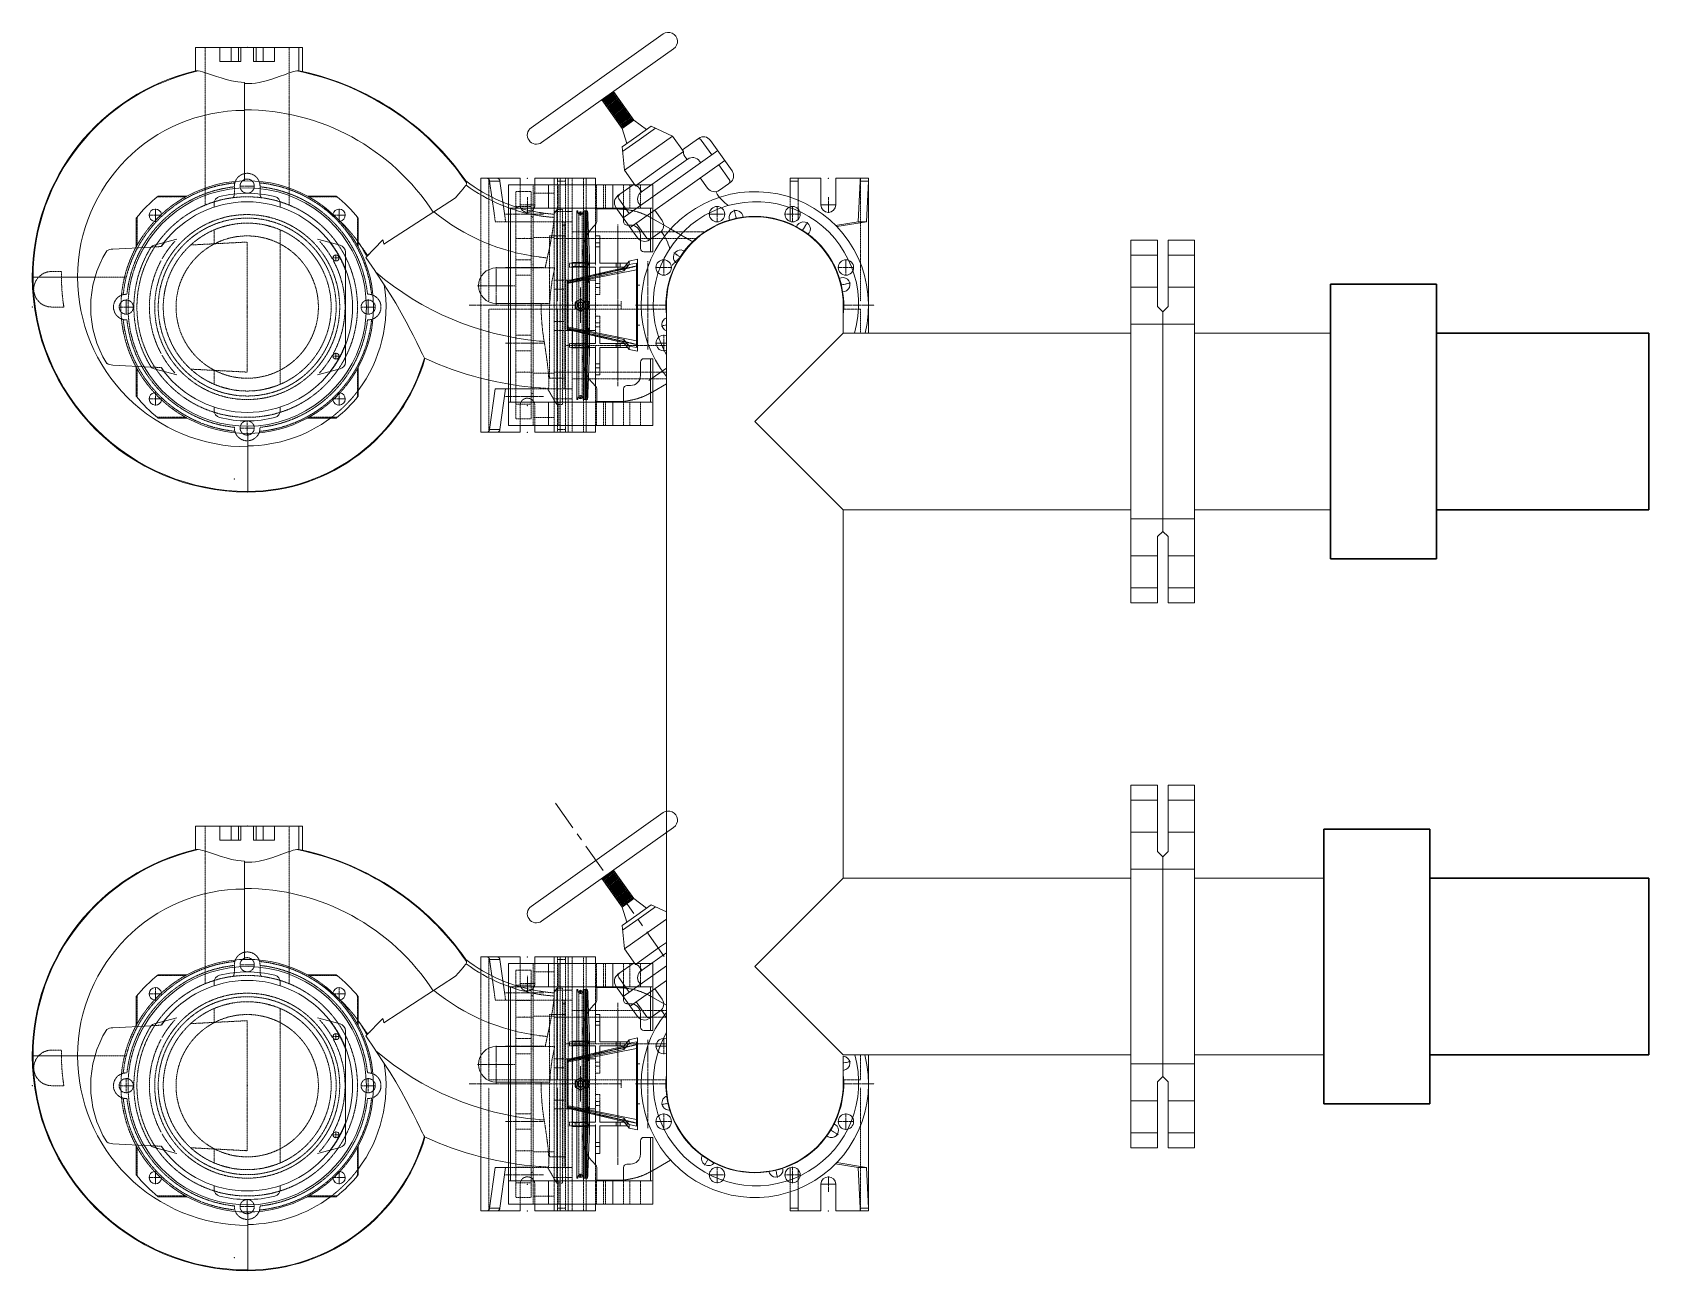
# Model space of a CAD drawing. Header units: millimetres. Extents: x 842 to 5141, y 625 to 3919.
import ezdxf

# ---------------------------------------------------------------- set-up
doc = ezdxf.new("R2010")
doc.units = ezdxf.units.MM
doc.linetypes.add('CENTER', pattern=[7, 4, -1, 1, -1])
doc.linetypes.add('DASHED', pattern=[0.75, 0.5, -0.25])
for name, color, linetype, lineweight in [('2d ConnectionPoints', 7, 'Continuous', 50), ('AM_0', 7, 'Continuous', 50), ('AM_4', 3, 'Continuous', 25), ('AM_7', 4, 'CENTER', 20), ('AM_9', 6, 'DASHED', 25)]:
    doc.layers.add(name, color=color, linetype=linetype, lineweight=lineweight)
doc.layers.add('CL', color=1, linetype='CENTER')
doc.layers.add('OUTLINE', color=6, linetype='Continuous')

msp = doc.modelspace()

# ---------------------------------------------------------------- linework, layer by layer
at = {"color": 7, "lineweight": 13}
for p, q in [((2168.9, 3665.6), (2520, 3914.9)), ((2196.8, 3626.3), (2547.9, 3875.6)), ((2388.5, 3761.6), (2357.8, 3738.2)), ((2389.9, 3759.6), (2359.3, 3736.1)), ((2391.5, 3757.3), (2360.9, 3733.9)), ((2393.1, 3755.1), (2362.5, 3731.6)), ((2394.7, 3752.8), (2364.1, 3729.4)), ((2396.4, 3750.5), (2365.7, 3727.1)), ((2398, 3748.3), (2367.3, 3724.8)), ((2399.6, 3746), (2368.9, 3722.5)), ((2401.2, 3743.7), (2370.5, 3720.3)), ((2402.8, 3741.5), (2372.1, 3718)), ((2388.1, 3762.1), (2442.1, 3686.1)), ((2356.7, 3739.8), (2410.6, 3663.8)), ((2404.4, 3739.2), (2373.8, 3715.8)), ((2406, 3737), (2375.4, 3713.5)), ((2407.6, 3734.7), (2377, 3711.3)), ((2409.2, 3732.5), (2378.6, 3709)), ((2410.8, 3730.2), (2380.2, 3706.8)), ((2412.4, 3728), (2381.8, 3704.5)), ((2414, 3725.7), (2383.4, 3702.2)), ((2415.6, 3723.4), (2385, 3700)), ((2417.2, 3721.2), (2386.6, 3697.7)), ((2418.8, 3718.9), (2388.2, 3695.5)), ((2420.4, 3716.7), (2389.8, 3693.2)), ((2422.1, 3714.4), (2391.4, 3691)), ((2423.7, 3712.2), (2393, 3688.7)), ((2425.3, 3709.9), (2394.7, 3686.5)), ((2426.9, 3707.7), (2396.3, 3684.2)), ((2428.5, 3705.4), (2397.9, 3682)), ((2430.1, 3703.1), (2399.5, 3679.7)), ((2431.6, 3700.8), (2401, 3677.4)), ((2433.2, 3698.6), (2402.6, 3675.1)), ((2434.8, 3696.3), (2404.2, 3672.9)), ((2436.4, 3694.1), (2405.8, 3670.6)), ((2438, 3691.8), (2407.4, 3668.3)), ((2439.6, 3689.5), (2409, 3666.1)), ((2441.2, 3687.3), (2410.6, 3663.8)), ((2410.6, 3663.8), (2442.1, 3686.1)), ((2410.6, 3663.8), (2423.4, 3623.7)), ((2442.1, 3686.1), (2475.7, 3660.8)), ((2488.5, 3669.9), (2449.6, 3642.3)), ((2499.7, 3664.6), (2455.8, 3633.5)), ((2545.2, 3643.4), (2488.5, 3669.9)), ((2410.6, 3614.6), (2449.6, 3642.3)), ((2417, 3552.3), (2410.6, 3614.6)), ((2411.9, 3602.3), (2455.8, 3633.5)), ((2545.2, 3643.4), (2481.1, 3597.8)), ((2574.4, 3602.3), (2545.2, 3643.4)), ((2614.3, 3637.3), (2571.2, 3606.7)), ((2649.3, 3593.3), (2621.5, 3632.5)), ((2703.3, 3550.9), (2645.7, 3632)), ((2417, 3552.3), (2481.1, 3597.8)), ((2574.4, 3602.3), (2510.3, 3556.8)), ((2510.3, 3556.8), (2574.4, 3602.3)), ((2523.4, 3538.3), (2575.2, 3575.1)), ((2665.2, 3604.6), (2539.6, 3515.4)), ((2683.8, 3578.3), (2558.3, 3489.2)), ((2575.2, 3575.1), (2585.2, 3582.3)), ((2580.6, 3585.8), (2583.9, 3581.3)), ((2616.6, 3577), (2619.9, 3572.4)), ((2446.2, 3511.2), (2417, 3552.3)), ((2446.2, 3511.2), (2510.3, 3556.8)), ((2510.3, 3556.8), (2446.2, 3511.2)), ((2523.4, 3538.3), (2471.5, 3501.5)), ((2638.3, 3504.7), (2618.8, 3532.1)), ((2667.9, 3567.1), (2695.8, 3527.8)), ((2399.9, 3485.1), (2443, 3515.7)), ((2414.1, 3426.3), (2539.6, 3515.4)), ((2432.7, 3400), (2558.3, 3489.2)), ((2459.6, 3499.9), (2462.9, 3495.4)), ((2471.5, 3501.5), (2461.5, 3494.4)), ((2693.9, 3516.6), (2669.6, 3499.4)), ((2698, 3519.5), (2694.5, 3517)), ((2452.2, 3372.6), (2394.6, 3453.7)), ((2429.9, 3437.5), (2402.1, 3476.8)), ((2456.1, 3463), (2459.4, 3458.4)), ((2517.3, 3418.8), (2497.8, 3446.2)), ((2448.6, 3411.3), (2476.4, 3372)), ((2487.6, 3370.1), (2511.9, 3387.4)), ((2168.9, 1594.4), (2520, 1843.7)), ((2196.8, 1555.1), (2547.9, 1804.4)), ((2388.5, 1690.4), (2357.8, 1666.9)), ((2389.9, 1688.4), (2359.3, 1664.9)), ((2391.5, 1686.1), (2360.9, 1662.7)), ((2393.1, 1683.9), (2362.5, 1660.4)), ((2394.7, 1681.6), (2364.1, 1658.1)), ((2396.4, 1679.3), (2365.7, 1655.8)), ((2398, 1677), (2367.3, 1653.6)), ((2388.1, 1690.9), (2442.1, 1614.9)), ((2356.7, 1668.6), (2410.6, 1592.6)), ((2399.6, 1674.8), (2368.9, 1651.3)), ((2401.2, 1672.5), (2370.5, 1649.1)), ((2402.8, 1670.3), (2372.1, 1646.8)), ((2404.4, 1668), (2373.8, 1644.6)), ((2406, 1665.8), (2375.4, 1642.3)), ((2407.6, 1663.5), (2377, 1640.1)), ((2409.2, 1661.3), (2378.6, 1637.8)), ((2410.8, 1659), (2380.2, 1635.5)), ((2412.4, 1656.7), (2381.8, 1633.3)), ((2414, 1654.5), (2383.4, 1631)), ((2415.6, 1652.2), (2385, 1628.8)), ((2417.2, 1650), (2386.6, 1626.5)), ((2418.8, 1647.7), (2388.2, 1624.2)), ((2420.4, 1645.4), (2389.8, 1622)), ((2422.1, 1643.2), (2391.4, 1619.8)), ((2423.7, 1641), (2393, 1617.5)), ((2425.3, 1638.7), (2394.7, 1615.2)), ((2426.9, 1636.4), (2396.3, 1613)), ((2428.5, 1634.2), (2397.9, 1610.7)), ((2430.1, 1631.9), (2399.5, 1608.5)), ((2431.6, 1629.6), (2401, 1606.2)), ((2433.2, 1627.4), (2402.6, 1603.9)), ((2434.8, 1625.1), (2404.2, 1601.6)), ((2436.4, 1622.8), (2405.8, 1599.4)), ((2438, 1620.6), (2407.4, 1597.1)), ((2439.6, 1618.3), (2409, 1594.9)), ((2441.2, 1616.1), (2410.6, 1592.6)), ((2410.6, 1592.6), (2442.1, 1614.9)), ((2410.6, 1592.6), (2423.4, 1552.5)), ((2442.1, 1614.9), (2475.7, 1589.6)), ((2488.5, 1598.7), (2449.6, 1571)), ((2499.7, 1593.4), (2455.8, 1562.2)), ((2528.5, 1579.9), (2488.5, 1598.7)), ((2410.6, 1543.4), (2449.6, 1571)), ((2411.9, 1531), (2455.8, 1562.2)), ((2528.5, 1560.3), (2481.1, 1526.6)), ((2417, 1481.1), (2410.6, 1543.4)), ((2417, 1481.1), (2481.1, 1526.6)), ((2446.2, 1440), (2417, 1481.1)), ((2446.2, 1440), (2510.3, 1485.5)), ((2510.3, 1485.5), (2446.2, 1440)), ((2523.4, 1467.1), (2471.5, 1430.3)), ((2528.5, 1498.5), (2510.3, 1485.5)), ((2510.3, 1485.5), (2528.5, 1498.5)), ((2523.4, 1467.1), (2528.5, 1470.8)), ((2399.9, 1413.9), (2443, 1444.5)), ((2414.1, 1355), (2528.5, 1436.3)), ((2459.6, 1428.7), (2462.9, 1424.2)), ((2471.5, 1430.3), (2461.5, 1423.2)), ((2452.2, 1301.3), (2394.6, 1382.5)), ((2429.9, 1366.3), (2402.1, 1405.5)), ((2432.7, 1328.8), (2528.5, 1396.8)), ((2456.1, 1391.8), (2459.4, 1387.2)), ((2448.6, 1340.1), (2476.4, 1300.8)), ((2517.3, 1347.5), (2497.8, 1375)), ((2487.6, 1298.9), (2511.9, 1316.2))]:
    msp.add_line(p, q, dxfattribs=at)
at = {"color": 7, "lineweight": 13, "ltscale": 20}
for p, q in [((3764, 3241.7), (3764, 3326.4)), ((3834.5, 3326.4), (3834.5, 3241.7)), ((3862.8, 3326.4), (3862.8, 3241.7)), ((3933.3, 3241.7), (3933.3, 3326.4)), ((3848.7, 3176.2), (3834.5, 3190.3)), ((3848.7, 3176.2), (3862.8, 3190.3)), ((3764, 2625.3), (3764, 3142.9)), ((3848.7, 3176.2), (3848.7, 3142.9)), ((3848.7, 3176.2), (3848.7, 3142.9)), ((3848.7, 3142.9), (3848.7, 2625.3)), ((3848.7, 3142.9), (3848.7, 2625.3)), ((3933.3, 2625.3), (3933.3, 3142.9)), ((3848.7, 2625.3), (3848.7, 2591.9)), ((3848.7, 2625.3), (3848.7, 2591.9)), ((3848.7, 2591.9), (3834.5, 2577.8)), ((3848.7, 2591.9), (3862.8, 2577.8)), ((3764, 2441.8), (3764, 2526.5)), ((3834.5, 2526.5), (3834.5, 2441.8)), ((3862.8, 2526.5), (3862.8, 2441.8)), ((3933.3, 2441.8), (3933.3, 2526.5)), ((3764, 1791.9), (3764, 1876.6)), ((3834.5, 1876.6), (3834.5, 1791.9)), ((3862.8, 1876.6), (3862.8, 1791.9)), ((3933.3, 1791.9), (3933.3, 1876.6)), ((3848.7, 1726.4), (3834.5, 1740.6)), ((3848.7, 1726.4), (3862.8, 1740.6)), ((3848.7, 1726.4), (3848.7, 1693.1)), ((3848.7, 1726.4), (3848.7, 1693.1)), ((3764, 1175.5), (3764, 1693.1)), ((3848.7, 1693.1), (3848.7, 1175.5)), ((3848.7, 1693.1), (3848.7, 1175.5)), ((3933.3, 1175.5), (3933.3, 1693.1)), ((3848.7, 1175.5), (3848.7, 1142.1)), ((3848.7, 1175.5), (3848.7, 1142.1)), ((3848.7, 1142.1), (3834.5, 1128)), ((3848.7, 1142.1), (3862.8, 1128)), ((3764, 992), (3764, 1076.7)), ((3834.5, 1076.7), (3834.5, 992)), ((3862.8, 1076.7), (3862.8, 992)), ((3933.3, 992), (3933.3, 1076.7))]:
    msp.add_line(p, q, dxfattribs=at)
at = {"lineweight": 30}
for p, q in [((4295, 3249.2), (4576.9, 3249.2)), ((4295, 3249.2), (4295, 2518.9)), ((4576.9, 3249.2), (4576.9, 2518.9)), ((4576.9, 3119.3), (5141.1, 3119.3)), ((5141.1, 3119.3), (5141.1, 2648.8)), ((5141.1, 2648.8), (4576.9, 2648.8)), ((4295, 2518.9), (4576.9, 2518.9)), ((4276.9, 1799.4), (4558.8, 1799.4)), ((4276.9, 1799.4), (4276.9, 1069.1)), ((4558.8, 1799.4), (4558.8, 1069.1)), ((4558.8, 1669.5), (5141.1, 1669.5)), ((5141.1, 1669.5), (5141.1, 1199)), ((5141.1, 1199), (4558.8, 1199)), ((4276.9, 1069.1), (4558.8, 1069.1))]:
    msp.add_line(p, q, dxfattribs=at)
at = {"lineweight": 13}
for p, q in [((2528.5, 1122.1), (2528.5, 3193.3)), ((2999, 3119.3), (2999, 3193.3)), ((2763.8, 2884.1), (2999, 3119.3)), ((3764, 3119.3), (2999, 3119.3)), ((4295, 3119.3), (3933.3, 3119.3)), ((4826, 3119.3), (4576.9, 3119.3)), ((2763.8, 2884.1), (2999, 2648.8)), ((3764, 2648.8), (2999, 2648.8)), ((2999, 1669.5), (2999, 2648.8)), ((4295, 2648.8), (3933.3, 2648.8)), ((4826, 2648.8), (4576.9, 2648.8)), ((2763.8, 1434.3), (2999, 1669.5)), ((3764, 1669.5), (2999, 1669.5)), ((4276.9, 1669.5), (3933.3, 1669.5)), ((4826, 1669.5), (4558.8, 1669.5)), ((2763.8, 1434.3), (2999, 1199)), ((3764, 1199), (2999, 1199)), ((2999, 1122.1), (2999, 1195.9)), ((4276.9, 1199), (3933.3, 1199)), ((4826, 1199), (4558.8, 1199))]:
    msp.add_line(p, q, dxfattribs=at)
at = {"color": 7, "lineweight": 13, "ltscale": 20}
for points in [[(3834.5, 3326.4), (3834.5, 3366.4), (3764, 3366.4), (3764, 3326.4)], [(3862.8, 3326.4), (3862.8, 3366.4), (3933.3, 3366.4), (3933.3, 3326.4)], [(3834.5, 3326.4), (3764, 3326.4)], [(3862.8, 3326.4), (3933.3, 3326.4)], [(3764, 3241.7), (3764, 3142.9)], [(3764, 3241.7), (3834.5, 3241.7)], [(3834.5, 3190.3), (3834.5, 3241.7)], [(3862.8, 3190.3), (3862.8, 3241.7)], [(3933.3, 3241.7), (3862.8, 3241.7)], [(3933.3, 3241.7), (3933.3, 3142.9)], [(3848.7, 3142.9), (3764, 3142.9)], [(3848.7, 3142.9), (3933.3, 3142.9)], [(3764, 2625.3), (3764, 2526.5)], [(3764, 2625.3), (3848.7, 2625.3)], [(3933.3, 2625.3), (3848.7, 2625.3)], [(3933.3, 2625.3), (3933.3, 2526.5)], [(3834.5, 2526.5), (3834.5, 2577.8)], [(3862.8, 2526.5), (3862.8, 2577.8)], [(3834.5, 2526.5), (3764, 2526.5)], [(3862.8, 2526.5), (3933.3, 2526.5)], [(3764, 2441.8), (3764, 2401.8), (3834.5, 2401.8), (3834.5, 2441.8)], [(3764, 2441.8), (3834.5, 2441.8)], [(3933.3, 2441.8), (3933.3, 2401.8), (3862.8, 2401.8), (3862.8, 2441.8)], [(3933.3, 2441.8), (3862.8, 2441.8)], [(3834.5, 1876.6), (3834.5, 1916.6), (3764, 1916.6), (3764, 1876.6)], [(3862.8, 1876.6), (3862.8, 1916.6), (3933.3, 1916.6), (3933.3, 1876.6)], [(3834.5, 1876.6), (3764, 1876.6)], [(3862.8, 1876.6), (3933.3, 1876.6)], [(3764, 1791.9), (3764, 1693.1)], [(3764, 1791.9), (3834.5, 1791.9)], [(3834.5, 1740.6), (3834.5, 1791.9)], [(3862.8, 1740.6), (3862.8, 1791.9)], [(3933.3, 1791.9), (3862.8, 1791.9)], [(3933.3, 1791.9), (3933.3, 1693.1)], [(3848.7, 1693.1), (3764, 1693.1)], [(3848.7, 1693.1), (3933.3, 1693.1)], [(3764, 1175.5), (3764, 1076.7)], [(3764, 1175.5), (3848.7, 1175.5)], [(3933.3, 1175.5), (3848.7, 1175.5)], [(3933.3, 1175.5), (3933.3, 1076.7)], [(3834.5, 1076.7), (3834.5, 1128)], [(3862.8, 1076.7), (3862.8, 1128)], [(3834.5, 1076.7), (3764, 1076.7)], [(3862.8, 1076.7), (3933.3, 1076.7)], [(3764, 992), (3764, 952), (3834.5, 952), (3834.5, 992)], [(3764, 992), (3834.5, 992)], [(3933.3, 992), (3933.3, 952), (3862.8, 952), (3862.8, 992)], [(3933.3, 992), (3862.8, 992)]]:
    msp.add_lwpolyline(points, dxfattribs=at)
at = {"color": 7, "lineweight": 13}
for centre, radius, start, end in [((2534, 3895.3), 24.1, 305.3755, 125.3755), ((2182.9, 3646), 24.1, 125.3755, 305.3755), ((2614.9, 3627.9), 8.03, 35.3755, 125.3755), ((2627.4, 3619), 22.5, 35.3755, 125.3755), ((2592, 3599.5), 17.8, 171.0966, 230.4548), ((2598.3, 3563.9), 22.5, 35.3755, 125.3755), ((2689.3, 3523.2), 8.03, 305.3755, 35.3755), ((2685, 3537.8), 22.5, 305.3755, 35.3755), ((2412.9, 3466.7), 22.5, 125.3755, 215.3755), ((2408.6, 3481.4), 8.03, 125.3755, 215.3755), ((2443, 3493.7), 17.8, 20.2963, 79.6544), ((2474.5, 3476.1), 22.5, 125.3755, 215.3755), ((2656.6, 3517.7), 22.5, 215.3755, 305.3755), ((2752.3, 3545.6), 105, 209.3124, 235.9946), ((2498.9, 3405.7), 22.5, 305.3755, 35.3755), ((2470.5, 3385.6), 22.5, 215.3755, 305.3755), ((2483, 3376.7), 8.03, 215.3755, 305.3755), ((2435, 3320.3), 105, 12.809, 41.4387), ((2534, 1824), 24.1, 305.3755, 125.3755), ((2182.9, 1574.7), 24.1, 125.3755, 305.3755), ((2443, 1422.5), 17.8, 20.2963, 79.6544), ((2474.5, 1404.8), 22.5, 125.3755, 215.3755), ((2412.9, 1395.5), 22.5, 125.3755, 215.3755), ((2408.6, 1410.2), 8.03, 125.3755, 215.3755), ((2498.9, 1334.5), 22.5, 305.3755, 35.3755), ((2470.5, 1314.4), 22.5, 215.3755, 305.3755), ((2483, 1305.5), 8.03, 215.3755, 305.3755), ((2435, 1249.1), 105, 26.9464, 41.4387)]:
    msp.add_arc(centre, radius, start, end, dxfattribs=at)
at = {"layer": '2d ConnectionPoints', "lineweight": 13}
for p in [(1413.8, 3879.3), (2159.1, 3531.2, -711.3), (2959.4, 3531.2, -711.3), (2159.1, 3460.1, -711.3), (2959.4, 3460.1, -711.3), (2151.1, 3371.1), (2174.3, 3301.5, 261.2), (2174.3, 3293.7, 242.3), (2174.3, 3285.9, 223.4), (842.3, 3188.5), (1413.8, 3188.5, 198.7), (1413.8, 3188.5, 478.8), (1413.8, 3188.5, -335), (1413.8, 3188.5, 198.7), (1413.8, 3188.5), (1413.8, 3188.5, -278.2), (2128, 3193.3), (2174.3, 3193.3), (2174.3, 3193.3, 236.5), (2174.3, 3193.3, -236.5), (2174.3, 3193.3, 302.3), (2174.3, 3193.3, -302.3), (2174.3, 3193.3), (2174.3, 3193.3), (2230.3, 3193.3), (2230.3, 3193.3), (2300.5, 3193.3, -231.2), (2300.5, 3193.3, 5343.9), (2300.5, 3193.3, -231.2), (2300.5, 3193.3, -231.2), (2345.9, 3193.3, 273.9), (2461.5, 3193.3, 462.4), (2492.6, 3193.3, 426.8), (3066.1, 3193.3, 462.4), (3066.1, 3193.3, -711.3), (2174.3, 3092.9, -242.3), (2151.1, 3015.5), (2159.1, 2926.6, -711.3), (2159.1, 2855.4, -711.3), (1379.2, 2730.9), (1413.8, 1808.1), (2159.1, 1460, -711.3), (2159.1, 1388.8, -711.3), (2151.1, 1299.9), (2174.3, 1230.3, 261.2), (2174.3, 1222.5, 242.3), (2174.3, 1214.6, 223.4), (2128, 1122.1), (2174.3, 1122.1), (2174.3, 1122.1, 236.5), (2174.3, 1122.1, -236.5), (2174.3, 1122.1, 302.3), (2174.3, 1122.1, -302.3), (2174.3, 1122.1), (2174.3, 1122.1), (2230.3, 1122.1), (2230.3, 1122.1), (2300.5, 1122.1, -231.2), (2300.5, 1122.1, 5343.9), (2300.5, 1122.1, -231.2), (2300.5, 1122.1, -231.2), (2345.9, 1122.1, 273.9), (2461.5, 1122.1, 462.4), (2492.6, 1122.1, 426.8), (3066.1, 1122.1, 462.4), (3066.1, 1122.1, -711.3), (842.3, 1117.3), (1413.8, 1117.3, 198.7), (1413.8, 1117.3, 478.8), (1413.8, 1117.3, -335), (1413.8, 1117.3, 198.7), (1413.8, 1117.3), (1413.8, 1117.3, -278.2), (2174.3, 1021.7, -242.3), (2151.1, 944.3), (2159.1, 855.3, -711.3), (2959.4, 855.3, -711.3), (2159.1, 784.2, -711.3), (2959.4, 784.2, -711.3), (1379.2, 659.7)]:
    msp.add_point(p, dxfattribs=at)
at = {"layer": 'AM_0', "lineweight": 13}
for p, q in [((1276.6, 3879.3), (1276.6, 3816.9)), ((1276.6, 3879.3), (1560.5, 3879.3)), ((1340.9, 3879.3), (1340.9, 3841.4)), ((1371.3, 3841.4), (1371.3, 3879.3)), ((1396.8, 3841.4), (1396.8, 3879.3)), ((1430.9, 3841.4), (1430.9, 3879.3)), ((1456.4, 3841.4), (1456.4, 3879.3)), ((1486.8, 3841.4), (1486.8, 3879.3)), ((1550.7, 3817.2), (1550.7, 3879.3)), ((1560.5, 3815.2), (1560.5, 3879.3)), ((1340.9, 3841.4), (1396.8, 3841.4)), ((1430.9, 3841.4), (1486.8, 3841.4)), ((1276.6, 3816.9), (1283.4, 3816.5)), ((1406.3, 3785.8), (1406.3, 3524.4)), ((1545.4, 3816.8), (1550.7, 3817.2)), ((1550.7, 3817.2), (1560.5, 3815.2)), ((2139.6, 3531.2), (2034.7, 3531.2)), ((2034.7, 3449.1), (2034.7, 3531.2)), ((2139.6, 3531.2), (2139.6, 3513.4)), ((2178.7, 3513.4), (2178.7, 3531.2)), ((2340.5, 3531.2), (2178.7, 3531.2)), ((2230.3, 3513.4), (2230.3, 3531.2)), ((2340.5, 3513.4), (2340.5, 3531.2)), ((2939.8, 3531.2), (2858, 3531.2)), ((2858, 3480.6), (2858, 3531.2)), ((2879.4, 3531.2), (2879.4, 3472.7)), ((2939.8, 3531.2), (2939.8, 3460.1)), ((3066.1, 3531.2), (2979, 3531.2)), ((2979, 3460.1), (2979, 3531.2)), ((3044.8, 3529.9), (3044.8, 3531.2)), ((3066.1, 3531.2), (3066.1, 3119.3)), ((1253.6, 3483.7), (1177, 3483.7)), ((1650.7, 3483.7), (1574.1, 3483.7)), ((1995.1, 3524.3), (1996.8, 3519.1)), ((2058.4, 3523.8), (2070.5, 3437.9)), ((2098.8, 3431.5), (2085.8, 3523.8)), ((2108.5, 3451.2), (2108.5, 3513.4)), ((2108.5, 3513.4), (2492.6, 3513.4)), ((2492.6, 3451.2), (2492.6, 3513.4)), ((3043.7, 3523.8), (3038.6, 3415.6)), ((3060.7, 3415.6), (3065.8, 3523.8)), ((1325.8, 3463.9), (1325.8, 3454.4)), ((1501.8, 3454.4), (1501.8, 3463.9)), ((1968, 3479.5), (1777.1, 3355.6)), ((2108.8, 3451.2), (2108.5, 3451.2)), ((2108.8, 2935.5), (2108.8, 3451.2)), ((2114.3, 3451.2), (2114.3, 2935.5)), ((2486.8, 3451.2), (2114.3, 3451.2)), ((2290.1, 3306.7), (2290.1, 3444.1)), ((2293.4, 3444.1), (2290.1, 3444.1)), ((2293.4, 3444.1), (2293.4, 3440.5)), ((2307.6, 3440.5), (2307.6, 3444.1)), ((2307.6, 3444.1), (2317.9, 3444.1)), ((2313.4, 3444.1), (2313.5, 3444.1)), ((2317.9, 3444.1), (2318, 3444.1)), ((2343.7, 3451.2), (2343.7, 3419.5)), ((2399.9, 3449.4), (2343.7, 3449.4)), ((2414.9, 3415.6), (2414.9, 3451.2)), ((2486.8, 3335.6), (2486.8, 3451.2)), ((2492.3, 3451.2), (2492.3, 3335.6)), ((2492.6, 3451.2), (2492.3, 3451.2)), ((2858, 3455.2), (2858, 3416.1)), ((2879.4, 3422), (2879.4, 3449.3)), ((1118.6, 3425.4), (1118.6, 3348.8)), ((1709.1, 3348.8), (1709.1, 3425.4)), ((2319.7, 3318.1), (2315.6, 3427.7)), ((2320.1, 3427.7), (2324.1, 3319.1)), ((2340.5, 3409.3), (2340.5, 3305.3)), ((2433, 3406.7), (2423.8, 3406.7)), ((2539.7, 3396.2), (2492.3, 3423.6)), ((3038.6, 3415.6), (2978.8, 3405.9)), ((2981.8, 3402.8), (3060.7, 3415.6)), ((3060.7, 3415.6), (3038.6, 3415.6)), ((1226.6, 3369.2), (1166.7, 3353.1)), ((1661, 3353.1), (1601.1, 3369.2)), ((1709.1, 3361.2), (1714.9, 3352.8)), ((1774.4, 3367.2), (1729.5, 3320.7)), ((2351.2, 3378.1), (2340.5, 3378.1)), ((2351.2, 3378.1), (2351.2, 3305.3)), ((2459.7, 3344.5), (2459.7, 3380)), ((1158.1, 3348.1), (1056.2, 3342.8)), ((1675, 3042.2), (1675, 3334.9)), ((1739.7, 3331.2), (1731.1, 3325.7)), ((2319.7, 3318.1), (2319.7, 3317.2)), ((2324.1, 3319.1), (2324.1, 3317.2)), ((2324.1, 3271.9), (2324.1, 3317.2)), ((2429.4, 3310.8), (2415.4, 3293.3)), ((2451.7, 3315.9), (2429.4, 3310.8)), ((2429.4, 3310.8), (2429.4, 3301.7)), ((2451.7, 3070.8), (2451.7, 3315.9)), ((2492.3, 3335.6), (2468.6, 3335.6)), ((1755.9, 3281.4), (1778.3, 3247.4)), ((2190.1, 3292.6), (2076.2, 3292.6)), ((2415.4, 3293.3), (2265, 3257.9)), ((2449, 3287.8), (2265, 3251)), ((2415.4, 3284.7), (2265, 3253.4)), ((2279.2, 3305.3), (2276.3, 3305.3)), ((2279.2, 3294.7), (2276.3, 3294.7)), ((2279.2, 3261.3), (2279.2, 3306.7)), ((2279.2, 3306.7), (2315.2, 3306.7)), ((2315.2, 3296.1), (2279.2, 3296.1)), ((2340.5, 3305.3), (2324.1, 3305.3)), ((2340.5, 3294.7), (2324.1, 3294.7)), ((2340.5, 3294.7), (2340.5, 3275.7)), ((2424, 3305.3), (2351.2, 3305.3)), ((2351.2, 3294.7), (2351.2, 3278.2)), ((2416.5, 3294.7), (2351.2, 3294.7)), ((2429.4, 3301.7), (2415.4, 3284.7)), ((2415.4, 3284.7), (2415.4, 3293.3)), ((2424, 3304), (2424, 3305.3)), ((2429.4, 3301.7), (2449, 3305.6)), ((2449, 3305.6), (2449, 3081)), ((2265, 3128.7), (2265, 3257.9)), ((2076.2, 3198), (2190.1, 3198)), ((2286.3, 3187.2), (2286.3, 3199.5)), ((2288.1, 3202.6), (2298.7, 3208.7)), ((2298.7, 3177.9), (2288.1, 3184.1)), ((2302.3, 3208.7), (2313, 3202.6)), ((2313, 3184.1), (2302.3, 3177.9)), ((2314.8, 3199.5), (2314.8, 3187.2)), ((2265, 3135.6), (2449, 3098.8)), ((2265, 3133.2), (2415.4, 3102)), ((2265, 3128.7), (2415.4, 3093.3)), ((2279.2, 3080), (2279.2, 3125.3)), ((2324.1, 3069.4), (2324.1, 3114.8)), ((2340.5, 3110.9), (2340.5, 3091.9)), ((2351.2, 3108.4), (2351.2, 3091.9)), ((2415.4, 3093.3), (2415.4, 3102)), ((2415.4, 3102), (2429.4, 3084.9)), ((1885.2, 3053), (1885.7, 3052.4)), ((2279.2, 3091.9), (2276.3, 3091.9)), ((2279.2, 3081.3), (2276.3, 3081.3)), ((2279.2, 3090.5), (2315.2, 3090.5)), ((2315.2, 3080), (2279.2, 3080)), ((2290.1, 2942.6), (2290.1, 3080)), ((2315.6, 2958.9), (2319.7, 3068.5)), ((2319.7, 3069.4), (2319.7, 3068.5)), ((2324.1, 3067.6), (2320.1, 2958.9)), ((2340.5, 3091.9), (2324.1, 3091.9)), ((2340.5, 3081.3), (2324.1, 3081.3)), ((2324.1, 3069.4), (2324.1, 3067.6)), ((2340.5, 3081.3), (2340.5, 2977.3)), ((2416.5, 3091.9), (2351.2, 3091.9)), ((2424, 3081.3), (2351.2, 3081.3)), ((2351.2, 3081.3), (2351.2, 3008.5)), ((2415.4, 3093.3), (2429.4, 3075.8)), ((2424, 3081.3), (2424, 3082.6)), ((2429.4, 3084.9), (2429.4, 3075.8)), ((2449, 3081), (2429.4, 3084.9)), ((2429.4, 3075.8), (2451.7, 3070.8)), ((1056.2, 3034.3), (1158.1, 3028.9)), ((1118.6, 3028.3), (1118.6, 2951.7)), ((1166.7, 3023.9), (1226.6, 3007.9)), ((1601.1, 3007.9), (1661, 3023.9)), ((1709.1, 2951.7), (1709.1, 3028.3)), ((2459.7, 3006.6), (2459.7, 3042.2)), ((2468.6, 3051), (2492.3, 3051)), ((2486.8, 2935.5), (2486.8, 3051)), ((2492.3, 3051), (2492.3, 2935.5)), ((2034.7, 2855.4), (2034.7, 3000.4)), ((2073.6, 2971), (2058.4, 2862.8)), ((2108.8, 2971), (2073.6, 2971)), ((2085.8, 2862.8), (2101.1, 2971)), ((2351.2, 3008.5), (2340.5, 3008.5)), ((2343.7, 2967.2), (2343.7, 2935.5)), ((2414.9, 2935.5), (2414.9, 2971)), ((2423.8, 2979.9), (2433, 2979.9)), ((2492.3, 2963.1), (2528.5, 2984)), ((2108.5, 2935.5), (2108.8, 2935.5)), ((2108.5, 2873.2), (2108.5, 2935.5)), ((2114.3, 2935.5), (2486.8, 2935.5)), ((2293.4, 2942.6), (2290.1, 2942.6)), ((2293.4, 2946.1), (2293.4, 2942.6)), ((2307.6, 2942.6), (2307.6, 2946.1)), ((2307.6, 2942.6), (2317.9, 2942.6)), ((2313.5, 2942.6), (2313.4, 2942.6)), ((2318, 2942.6), (2317.9, 2942.6)), ((2343.7, 2937.2), (2399.9, 2937.2)), ((2492.3, 2935.5), (2492.6, 2935.5)), ((2492.6, 2873.2), (2492.6, 2935.5)), ((1177, 2893.3), (1253.6, 2893.3)), ((1325.8, 2922.6), (1325.8, 2913.2)), ((1501.8, 2913.2), (1501.8, 2922.6)), ((1574.1, 2893.3), (1650.7, 2893.3)), ((1415.3, 2852.6), (1415.8, 2696.5)), ((2139.6, 2855.4), (2034.7, 2855.4)), ((2492.6, 2873.2), (2108.5, 2873.2)), ((2139.6, 2873.2), (2139.6, 2855.4)), ((2178.7, 2855.4), (2178.7, 2873.2)), ((2340.5, 2855.4), (2178.7, 2855.4)), ((2230.3, 2855.4), (2230.3, 2873.2)), ((2340.5, 2855.4), (2340.5, 2873.2)), ((1276.6, 1808.1), (1276.6, 1745.6)), ((1276.6, 1808.1), (1560.5, 1808.1)), ((1340.9, 1808.1), (1340.9, 1770.2)), ((1371.3, 1770.2), (1371.3, 1808.1)), ((1396.8, 1770.2), (1396.8, 1808.1)), ((1430.9, 1770.2), (1430.9, 1808.1)), ((1456.4, 1770.2), (1456.4, 1808.1)), ((1486.8, 1770.2), (1486.8, 1808.1)), ((1550.7, 1746), (1550.7, 1808.1)), ((1560.5, 1744), (1560.5, 1808.1)), ((1340.9, 1770.2), (1396.8, 1770.2)), ((1430.9, 1770.2), (1486.8, 1770.2)), ((1276.6, 1745.7), (1283.4, 1745.3)), ((1545.4, 1745.6), (1550.7, 1746)), ((1550.7, 1746), (1560.5, 1744)), ((1406.3, 1714.6), (1406.3, 1453.1)), ((1995.1, 1453), (1996.8, 1447.9)), ((2139.6, 1460), (2034.7, 1460)), ((2034.7, 1377.8), (2034.7, 1460)), ((2058.4, 1452.6), (2070.5, 1366.7)), ((2098.8, 1360.3), (2085.8, 1452.6)), ((2108.5, 1379.9), (2108.5, 1442.2)), ((2108.5, 1442.2), (2492.6, 1442.2)), ((2139.6, 1460), (2139.6, 1442.2)), ((2178.7, 1442.2), (2178.7, 1460)), ((2340.5, 1460), (2178.7, 1460)), ((2230.3, 1442.2), (2230.3, 1460)), ((2340.5, 1442.2), (2340.5, 1460)), ((2492.6, 1379.9), (2492.6, 1442.2)), ((1253.6, 1412.5), (1177, 1412.5)), ((1325.8, 1392.6), (1325.8, 1383.2)), ((1501.8, 1383.2), (1501.8, 1392.6)), ((1650.7, 1412.5), (1574.1, 1412.5)), ((1968, 1408.3), (1777.1, 1284.3)), ((2108.8, 1379.9), (2108.5, 1379.9)), ((2108.8, 864.2), (2108.8, 1379.9)), ((2114.3, 1379.9), (2114.3, 864.2)), ((2486.8, 1379.9), (2114.3, 1379.9)), ((2343.7, 1379.9), (2343.7, 1348.2)), ((2399.9, 1378.2), (2343.7, 1378.2)), ((2414.9, 1344.4), (2414.9, 1379.9)), ((2486.8, 1264.4), (2486.8, 1379.9)), ((2492.3, 1379.9), (2492.3, 1264.4)), ((2492.6, 1379.9), (2492.3, 1379.9)), ((1118.6, 1354.2), (1118.6, 1277.5)), ((1709.1, 1277.5), (1709.1, 1354.2)), ((2290.1, 1235.4), (2290.1, 1372.8)), ((2293.4, 1372.8), (2290.1, 1372.8)), ((2293.4, 1372.8), (2293.4, 1369.3)), ((2307.6, 1369.3), (2307.6, 1372.8)), ((2307.6, 1372.8), (2317.9, 1372.8)), ((2313.4, 1372.8), (2313.5, 1372.8)), ((2319.7, 1246.9), (2315.6, 1356.5)), ((2317.9, 1372.8), (2318, 1372.8)), ((2320.1, 1356.5), (2324.1, 1247.8)), ((2340.5, 1338.1), (2340.5, 1234.1)), ((2433, 1335.5), (2423.8, 1335.5)), ((2528.5, 1331.4), (2492.3, 1352.3)), ((1226.6, 1298), (1166.7, 1281.9)), ((1661, 1281.9), (1601.1, 1298)), ((1709.1, 1290), (1714.9, 1281.5)), ((1774.4, 1296), (1729.5, 1249.5)), ((2351.2, 1306.9), (2340.5, 1306.9)), ((2351.2, 1306.9), (2351.2, 1234.1)), ((2459.7, 1273.2), (2459.7, 1308.8)), ((1158.1, 1276.9), (1056.2, 1271.5)), ((1675, 970.9), (1675, 1263.6)), ((1739.7, 1260), (1731.1, 1254.4)), ((2319.7, 1246.9), (2319.7, 1246)), ((2324.1, 1247.8), (2324.1, 1246)), ((2492.3, 1264.4), (2468.6, 1264.4)), ((1755.9, 1210.2), (1778.3, 1176.2)), ((2190.1, 1221.4), (2076.2, 1221.4)), ((2415.4, 1222.1), (2265, 1186.7)), ((2449, 1216.6), (2265, 1179.8)), ((2415.4, 1213.4), (2265, 1182.2)), ((2279.2, 1234.1), (2276.3, 1234.1)), ((2279.2, 1223.5), (2276.3, 1223.5)), ((2279.2, 1190.1), (2279.2, 1235.4)), ((2279.2, 1235.4), (2315.2, 1235.4)), ((2315.2, 1224.9), (2279.2, 1224.9)), ((2324.1, 1200.6), (2324.1, 1246)), ((2340.5, 1234.1), (2324.1, 1234.1)), ((2340.5, 1223.5), (2324.1, 1223.5)), ((2340.5, 1223.5), (2340.5, 1204.5)), ((2424, 1234.1), (2351.2, 1234.1)), ((2351.2, 1223.5), (2351.2, 1207)), ((2416.5, 1223.5), (2351.2, 1223.5)), ((2429.4, 1239.6), (2415.4, 1222.1)), ((2429.4, 1230.4), (2415.4, 1213.4)), ((2415.4, 1213.4), (2415.4, 1222.1)), ((2424, 1232.8), (2424, 1234.1)), ((2451.7, 1244.6), (2429.4, 1239.6)), ((2429.4, 1239.6), (2429.4, 1230.4)), ((2429.4, 1230.4), (2449, 1234.4)), ((2449, 1234.4), (2449, 1009.8)), ((2451.7, 999.5), (2451.7, 1244.6)), ((2265, 1057.5), (2265, 1186.7)), ((3066.1, 1199), (3066.1, 784.2)), ((2076.2, 1126.8), (2190.1, 1126.8)), ((2286.3, 1115.9), (2286.3, 1128.2)), ((2288.1, 1131.3), (2298.7, 1137.5)), ((2302.3, 1137.5), (2313, 1131.3)), ((2314.8, 1128.2), (2314.8, 1115.9)), ((2298.7, 1106.7), (2288.1, 1112.8)), ((2313, 1112.8), (2302.3, 1106.7)), ((2265, 1064.4), (2449, 1027.6)), ((2265, 1062), (2415.4, 1030.7)), ((2265, 1057.5), (2415.4, 1022.1)), ((2279.2, 1008.7), (2279.2, 1054.1)), ((2324.1, 998.2), (2324.1, 1043.5)), ((2340.5, 1039.7), (2340.5, 1020.7)), ((2351.2, 1037.2), (2351.2, 1020.7)), ((2279.2, 1020.7), (2276.3, 1020.7)), ((2279.2, 1010.1), (2276.3, 1010.1)), ((2279.2, 1019.3), (2315.2, 1019.3)), ((2315.2, 1008.7), (2279.2, 1008.7)), ((2290.1, 871.3), (2290.1, 1008.7)), ((2315.6, 887.7), (2319.7, 997.3)), ((2319.7, 998.2), (2319.7, 997.3)), ((2324.1, 996.3), (2320.1, 887.7)), ((2340.5, 1020.7), (2324.1, 1020.7)), ((2340.5, 1010.1), (2324.1, 1010.1)), ((2324.1, 998.2), (2324.1, 996.3)), ((2340.5, 1010.1), (2340.5, 906.1)), ((2416.5, 1020.7), (2351.2, 1020.7)), ((2424, 1010.1), (2351.2, 1010.1)), ((2351.2, 1010.1), (2351.2, 937.3)), ((2415.4, 1022.1), (2415.4, 1030.7)), ((2415.4, 1030.7), (2429.4, 1013.7)), ((2415.4, 1022.1), (2429.4, 1004.6)), ((2424, 1010.1), (2424, 1011.3)), ((2429.4, 1013.7), (2429.4, 1004.6)), ((2449, 1009.8), (2429.4, 1013.7)), ((2429.4, 1004.6), (2451.7, 999.5)), ((1056.2, 963), (1158.1, 957.7)), ((1118.6, 957), (1118.6, 880.4)), ((1166.7, 952.7), (1226.6, 936.6)), ((1601.1, 936.6), (1661, 952.7)), ((1709.1, 880.4), (1709.1, 957)), ((1885.2, 981.8), (1885.7, 981.2)), ((2459.7, 935.4), (2459.7, 970.9)), ((2468.6, 979.8), (2492.3, 979.8)), ((2486.8, 864.2), (2486.8, 979.8)), ((2492.3, 979.8), (2492.3, 864.2)), ((2034.7, 784.2), (2034.7, 929.2)), ((2351.2, 937.3), (2340.5, 937.3)), ((2423.8, 908.7), (2433, 908.7)), ((2492.3, 891.8), (2539.7, 919.2)), ((2978.8, 909.5), (3038.6, 899.8)), ((3060.7, 899.8), (2981.8, 912.6)), ((2073.6, 899.8), (2058.4, 791.6)), ((2108.8, 899.8), (2073.6, 899.8)), ((2085.8, 791.6), (2101.1, 899.8)), ((2108.5, 864.2), (2108.8, 864.2)), ((2108.5, 802), (2108.5, 864.2)), ((2114.3, 864.2), (2486.8, 864.2)), ((2293.4, 871.3), (2290.1, 871.3)), ((2293.4, 874.9), (2293.4, 871.3)), ((2307.6, 871.3), (2307.6, 874.9)), ((2307.6, 871.3), (2317.9, 871.3)), ((2313.5, 871.3), (2313.4, 871.3)), ((2318, 871.3), (2317.9, 871.3)), ((2343.7, 895.9), (2343.7, 864.2)), ((2343.7, 866), (2399.9, 866)), ((2414.9, 864.2), (2414.9, 899.8)), ((2492.3, 864.2), (2492.6, 864.2)), ((2492.6, 802), (2492.6, 864.2)), ((2858, 899.3), (2858, 860.2)), ((2879.4, 866.1), (2879.4, 893.4)), ((3038.6, 899.8), (3043.7, 791.6)), ((3060.7, 899.8), (3038.6, 899.8)), ((3065.8, 791.6), (3060.7, 899.8)), ((1177, 822.1), (1253.6, 822.1)), ((1325.8, 851.4), (1325.8, 841.9)), ((1501.8, 841.9), (1501.8, 851.4)), ((1574.1, 822.1), (1650.7, 822.1)), ((2858, 784.2), (2858, 834.8)), ((2879.4, 842.7), (2879.4, 784.2)), ((2939.8, 855.3), (2939.8, 784.2)), ((2979, 784.2), (2979, 855.3)), ((1415.3, 781.4), (1415.8, 625.2)), ((2139.6, 784.2), (2034.7, 784.2)), ((2492.6, 802), (2108.5, 802)), ((2139.6, 802), (2139.6, 784.2)), ((2178.7, 784.2), (2178.7, 802)), ((2340.5, 784.2), (2178.7, 784.2)), ((2230.3, 784.2), (2230.3, 802)), ((2340.5, 784.2), (2340.5, 802)), ((2939.8, 784.2), (2858, 784.2)), ((3066.1, 784.2), (2979, 784.2)), ((3044.8, 784.2), (3044.8, 785.5))]:
    msp.add_line(p, q, dxfattribs=at)
for points in [[(1283.4, 3816.5), (1288.5, 3815.9), (1295, 3814.3), (1302.8, 3812), (1316.3, 3807.6), (1332.1, 3802.2), (1344.7, 3798.2), (1358.2, 3794.2), (1372.4, 3790.6), (1389.1, 3787.6), (1406.3, 3785.8)], [(1406.3, 3783.5), (1425.9, 3783.5), (1435.9, 3784.4), (1445.8, 3785.9), (1464, 3790), (1481.5, 3795.2), (1499.2, 3801.5), (1515.4, 3807.5), (1523, 3810.3), (1529.8, 3812.8), (1536, 3814.8), (1541.2, 3816.1), (1545.4, 3816.8)], [(2058.4, 3523.8), (2058.3, 3524.6), (2058.1, 3525.3), (2057.8, 3526), (2057.5, 3526.7), (2057.2, 3527.4), (2056.8, 3528), (2056.4, 3528.6), (2055.9, 3529.1), (2055.4, 3529.6), (2054.9, 3530), (2054.4, 3530.4), (2053.8, 3530.6), (2053.2, 3530.9), (2052.6, 3531.1), (2051.9, 3531.2), (2051.3, 3531.2), (2051.3, 3531.2)], [(2078.8, 3531.2), (2079.4, 3531.2), (2080, 3531.1), (2080.6, 3530.9), (2081.2, 3530.7), (2081.8, 3530.4), (2082.4, 3530), (2082.9, 3529.6), (2083.4, 3529.1), (2083.8, 3528.6), (2084.3, 3528), (2084.6, 3527.4), (2085, 3526.7), (2085.3, 3526.1), (2085.5, 3525.3), (2085.7, 3524.6), (2085.8, 3523.8), (2085.8, 3523.8)], [(3043.7, 3523.8), (3043.7, 3524.6), (3043.8, 3525.3), (3043.8, 3526), (3043.9, 3526.7), (3044.1, 3527.4), (3044.2, 3528), (3044.3, 3528.6), (3044.5, 3529.1), (3044.6, 3529.6), (3044.8, 3529.9)], [(3066.1, 3527.1), (3066, 3526.4), (3065.9, 3525.7), (3065.8, 3525), (3065.8, 3524.3), (3065.8, 3523.8)], [(1995.9, 3513), (1993.6, 3510), (1990.6, 3506.3), (1986.9, 3501.8), (1982.5, 3496.6), (1975.7, 3488.6), (1968, 3479.5)], [(1996.8, 3519.1), (1997.1, 3516), (1995.9, 3513)], [(2315.6, 3427.7), (2315.5, 3429.8), (2315.4, 3431.8), (2315.3, 3433.7), (2315.2, 3435.5), (2315, 3437.1), (2314.9, 3438.6), (2314.7, 3440), (2314.5, 3441.1), (2314.4, 3442.1), (2314.2, 3442.9), (2314, 3443.5), (2313.8, 3443.8), (2313.6, 3444), (2313.5, 3444.1)], [(2318, 3444.1), (2318.2, 3443.9), (2318.4, 3443.6), (2318.6, 3443.1), (2318.8, 3442.4), (2318.9, 3441.5), (2319.1, 3440.4), (2319.3, 3439.2), (2319.5, 3437.7), (2319.6, 3436.2), (2319.7, 3434.4), (2319.9, 3432.6), (2320, 3430.6), (2320.1, 3428.5), (2320.1, 3427.7)], [(1777.1, 3355.6), (1776.9, 3357.4), (1774.4, 3367.2)], [(1714.9, 3352.8), (1723.3, 3339.4), (1731.1, 3325.7)], [(1729.5, 3320.7), (1753.3, 3285.4), (1755.9, 3281.4)], [(2319.7, 3317.2), (2319.7, 3316.3), (2319.6, 3315.4), (2319.5, 3314.5), (2319.4, 3313.6), (2319.3, 3312.8), (2319.1, 3311.9), (2318.9, 3311.2), (2318.6, 3310.4), (2318.4, 3309.7), (2318.1, 3309.1), (2317.8, 3308.6), (2317.5, 3308.1), (2317.1, 3307.6), (2316.8, 3307.3), (2316.4, 3307), (2316, 3306.8), (2315.6, 3306.7), (2315.2, 3306.7)], [(2324.1, 3317.2), (2324.1, 3315.4), (2324, 3313.6), (2323.8, 3311.8), (2323.6, 3310), (2323.3, 3308.3), (2322.9, 3306.7), (2322.5, 3305.1), (2322, 3303.6), (2321.5, 3302.3), (2321, 3301), (2320.3, 3299.9), (2319.7, 3298.9), (2319, 3298.1), (2318.3, 3297.4), (2317.5, 3296.8), (2316.8, 3296.4), (2316, 3296.2), (2315.2, 3296.1)], [(1778.3, 3247.4), (1794, 3223.2), (1808.9, 3198.6), (1823.2, 3173.6), (1836.7, 3148.8), (1849, 3125.3), (1854.9, 3113.9), (1860.5, 3102.9), (1864.7, 3094.3), (1868.8, 3086.2), (1872.5, 3078.5), (1876, 3071.5), (1880.2, 3062.8), (1883.4, 3056.4), (1885.2, 3053)], [(2286.3, 3199.5), (2286.5, 3200.6), (2287, 3201.6), (2287.7, 3202.3), (2288.1, 3202.6)], [(2288.1, 3184.1), (2287.2, 3184.8), (2286.6, 3185.7), (2286.3, 3186.7), (2286.3, 3187.2)], [(2298.7, 3208.7), (2299.8, 3209.1), (2300.9, 3209.2), (2301.9, 3208.9), (2302.3, 3208.7)], [(2313, 3202.6), (2313.8, 3201.9), (2314.4, 3200.9), (2314.7, 3199.9), (2314.8, 3199.5)], [(2314.8, 3187.2), (2314.6, 3186.1), (2314.1, 3185.1), (2313.3, 3184.3), (2313, 3184.1)], [(2302.3, 3177.9), (2301.3, 3177.5), (2300.2, 3177.5), (2299.1, 3177.7), (2298.7, 3177.9)], [(2315.2, 3090.5), (2316, 3090.5), (2316.8, 3090.2), (2317.5, 3089.8), (2318.3, 3089.3), (2319, 3088.6), (2319.7, 3087.7), (2320.3, 3086.7), (2321, 3085.6), (2321.5, 3084.3), (2322, 3083), (2322.5, 3081.5), (2322.9, 3080), (2323.3, 3078.3), (2323.6, 3076.6), (2323.8, 3074.9), (2324, 3073.1), (2324.1, 3071.2), (2324.1, 3069.4)], [(2315.2, 3080), (2315.6, 3079.9), (2316, 3079.8), (2316.4, 3079.6), (2316.8, 3079.3), (2317.1, 3079), (2317.5, 3078.6), (2317.8, 3078.1), (2318.1, 3077.5), (2318.4, 3076.9), (2318.6, 3076.2), (2318.9, 3075.5), (2319.1, 3074.7), (2319.3, 3073.9), (2319.4, 3073), (2319.5, 3072.1), (2319.6, 3071.2), (2319.7, 3070.3), (2319.7, 3069.4)], [(2313.5, 2942.6), (2313.7, 2942.7), (2313.9, 2943.1), (2314.1, 2943.6), (2314.3, 2944.4), (2314.5, 2945.3), (2314.7, 2946.4), (2314.9, 2947.7), (2315, 2949.1), (2315.2, 2950.7), (2315.3, 2952.5), (2315.4, 2954.4), (2315.5, 2956.4), (2315.6, 2958.4), (2315.6, 2958.9)], [(2320.1, 2958.9), (2320, 2956.8), (2319.9, 2954.8), (2319.8, 2952.9), (2319.7, 2951.1), (2319.5, 2949.5), (2319.4, 2948), (2319.2, 2946.7), (2319, 2945.5), (2318.8, 2944.5), (2318.6, 2943.8), (2318.4, 2943.2), (2318.2, 2942.8), (2318, 2942.6), (2318, 2942.6)], [(2051.3, 2855.4), (2051.9, 2855.5), (2052.5, 2855.6), (2053.2, 2855.7), (2053.8, 2856), (2054.3, 2856.3), (2054.9, 2856.6), (2055.4, 2857), (2055.9, 2857.5), (2056.4, 2858), (2056.8, 2858.6), (2057.2, 2859.2), (2057.5, 2859.9), (2057.8, 2860.6), (2058.1, 2861.3), (2058.2, 2862), (2058.4, 2862.8), (2058.4, 2862.8)], [(2085.8, 2862.8), (2085.7, 2862), (2085.5, 2861.3), (2085.3, 2860.6), (2085, 2859.9), (2084.7, 2859.2), (2084.3, 2858.6), (2083.9, 2858), (2083.4, 2857.5), (2082.9, 2857), (2082.4, 2856.6), (2081.8, 2856.3), (2081.2, 2856), (2080.6, 2855.7), (2080, 2855.6), (2079.4, 2855.5), (2078.8, 2855.4), (2078.8, 2855.4)], [(1283.4, 1745.3), (1288.5, 1744.6), (1295, 1743.1), (1302.8, 1740.8), (1316.3, 1736.3), (1332.1, 1731), (1344.7, 1726.9), (1358.2, 1723), (1372.4, 1719.4), (1389.1, 1716.4), (1406.3, 1714.6)], [(1406.3, 1712.2), (1425.9, 1712.3), (1435.9, 1713.2), (1445.8, 1714.7), (1464, 1718.8), (1481.5, 1724), (1499.2, 1730.3), (1515.4, 1736.3), (1523, 1739.1), (1529.8, 1741.5), (1536, 1743.5), (1541.2, 1744.9), (1545.4, 1745.6)], [(1995.9, 1441.8), (1993.6, 1438.8), (1990.6, 1435.1), (1986.9, 1430.6), (1982.5, 1425.3), (1975.7, 1417.4), (1968, 1408.3)], [(1996.8, 1447.9), (1997.1, 1444.7), (1995.9, 1441.8)], [(2058.4, 1452.6), (2058.3, 1453.4), (2058.1, 1454.1), (2057.8, 1454.8), (2057.5, 1455.5), (2057.2, 1456.2), (2056.8, 1456.8), (2056.4, 1457.4), (2055.9, 1457.9), (2055.4, 1458.4), (2054.9, 1458.8), (2054.4, 1459.1), (2053.8, 1459.4), (2053.2, 1459.7), (2052.6, 1459.8), (2051.9, 1459.9), (2051.3, 1460), (2051.3, 1460)], [(2078.8, 1460), (2079.4, 1459.9), (2080, 1459.8), (2080.6, 1459.7), (2081.2, 1459.4), (2081.8, 1459.1), (2082.4, 1458.8), (2082.9, 1458.4), (2083.4, 1457.9), (2083.8, 1457.4), (2084.3, 1456.8), (2084.6, 1456.2), (2085, 1455.5), (2085.3, 1454.8), (2085.5, 1454.1), (2085.7, 1453.4), (2085.8, 1452.6), (2085.8, 1452.6)], [(2315.6, 1356.5), (2315.5, 1358.6), (2315.4, 1360.6), (2315.3, 1362.5), (2315.2, 1364.3), (2315, 1365.9), (2314.9, 1367.4), (2314.7, 1368.7), (2314.5, 1369.9), (2314.4, 1370.9), (2314.2, 1371.6), (2314, 1372.2), (2313.8, 1372.6), (2313.6, 1372.8), (2313.5, 1372.8)], [(2318, 1372.8), (2318.2, 1372.7), (2318.4, 1372.4), (2318.6, 1371.9), (2318.8, 1371.2), (2318.9, 1370.3), (2319.1, 1369.2), (2319.3, 1367.9), (2319.5, 1366.5), (2319.6, 1364.9), (2319.7, 1363.2), (2319.9, 1361.4), (2320, 1359.4), (2320.1, 1357.3), (2320.1, 1356.5)], [(1777.1, 1284.3), (1776.9, 1286.2), (1774.4, 1296)], [(1714.9, 1281.5), (1723.3, 1268.2), (1731.1, 1254.4)], [(1729.5, 1249.5), (1753.3, 1214.2), (1755.9, 1210.2)], [(2319.7, 1246), (2319.7, 1245.1), (2319.6, 1244.2), (2319.5, 1243.3), (2319.4, 1242.4), (2319.3, 1241.5), (2319.1, 1240.7), (2318.9, 1239.9), (2318.6, 1239.2), (2318.4, 1238.5), (2318.1, 1237.9), (2317.8, 1237.3), (2317.5, 1236.8), (2317.1, 1236.4), (2316.8, 1236.1), (2316.4, 1235.8), (2316, 1235.6), (2315.6, 1235.5), (2315.2, 1235.4)], [(2324.1, 1246), (2324.1, 1244.2), (2324, 1242.3), (2323.8, 1240.5), (2323.6, 1238.8), (2323.3, 1237.1), (2322.9, 1235.4), (2322.5, 1233.9), (2322, 1232.4), (2321.5, 1231.1), (2321, 1229.8), (2320.3, 1228.7), (2319.7, 1227.7), (2319, 1226.8), (2318.3, 1226.1), (2317.5, 1225.6), (2316.8, 1225.2), (2316, 1224.9), (2315.2, 1224.9)], [(1778.3, 1176.2), (1794, 1152), (1808.9, 1127.4), (1823.2, 1102.4), (1836.7, 1077.6), (1849, 1054.1), (1854.9, 1042.7), (1860.5, 1031.7), (1864.7, 1023.1), (1868.8, 1015), (1872.5, 1007.3), (1876, 1000.3), (1880.2, 991.6), (1883.4, 985.2), (1885.2, 981.8)], [(2286.3, 1128.2), (2286.5, 1129.3), (2287, 1130.3), (2287.7, 1131.1), (2288.1, 1131.3)], [(2298.7, 1137.5), (2299.8, 1137.9), (2300.9, 1137.9), (2301.9, 1137.7), (2302.3, 1137.5)], [(2313, 1131.3), (2313.8, 1130.6), (2314.4, 1129.7), (2314.7, 1128.7), (2314.8, 1128.2)], [(2288.1, 1112.8), (2287.2, 1113.5), (2286.6, 1114.5), (2286.3, 1115.5), (2286.3, 1115.9)], [(2302.3, 1106.7), (2301.3, 1106.3), (2300.2, 1106.2), (2299.1, 1106.5), (2298.7, 1106.7)], [(2314.8, 1115.9), (2314.6, 1114.8), (2314.1, 1113.8), (2313.3, 1113.1), (2313, 1112.8)], [(2315.2, 1019.3), (2316, 1019.2), (2316.8, 1019), (2317.5, 1018.6), (2318.3, 1018), (2319, 1017.3), (2319.7, 1016.5), (2320.3, 1015.5), (2321, 1014.4), (2321.5, 1013.1), (2322, 1011.8), (2322.5, 1010.3), (2322.9, 1008.7), (2323.3, 1007.1), (2323.6, 1005.4), (2323.8, 1003.6), (2324, 1001.8), (2324.1, 1000), (2324.1, 998.2)], [(2315.2, 1008.7), (2315.6, 1008.7), (2316, 1008.6), (2316.4, 1008.4), (2316.8, 1008.1), (2317.1, 1007.8), (2317.5, 1007.3), (2317.8, 1006.8), (2318.1, 1006.3), (2318.4, 1005.6), (2318.6, 1005), (2318.9, 1004.2), (2319.1, 1003.5), (2319.3, 1002.6), (2319.4, 1001.8), (2319.5, 1000.9), (2319.6, 1000), (2319.7, 999.1), (2319.7, 998.2)], [(2313.5, 871.3), (2313.7, 871.5), (2313.9, 871.8), (2314.1, 872.4), (2314.3, 873.1), (2314.5, 874.1), (2314.7, 875.2), (2314.9, 876.5), (2315, 877.9), (2315.2, 879.5), (2315.3, 881.3), (2315.4, 883.1), (2315.5, 885.1), (2315.6, 887.2), (2315.6, 887.7)], [(2320.1, 887.7), (2320, 885.6), (2319.9, 883.6), (2319.8, 881.7), (2319.7, 879.9), (2319.5, 878.3), (2319.4, 876.8), (2319.2, 875.4), (2319, 874.3), (2318.8, 873.3), (2318.6, 872.5), (2318.4, 871.9), (2318.2, 871.6), (2318, 871.4), (2318, 871.3)], [(2051.3, 784.2), (2051.9, 784.2), (2052.5, 784.3), (2053.2, 784.5), (2053.8, 784.7), (2054.3, 785), (2054.9, 785.4), (2055.4, 785.8), (2055.9, 786.3), (2056.4, 786.8), (2056.8, 787.4), (2057.2, 788), (2057.5, 788.7), (2057.8, 789.3), (2058.1, 790.1), (2058.2, 790.8), (2058.4, 791.6), (2058.4, 791.6)], [(2085.8, 791.6), (2085.7, 790.8), (2085.5, 790.1), (2085.3, 789.4), (2085, 788.7), (2084.7, 788), (2084.3, 787.4), (2083.9, 786.8), (2083.4, 786.3), (2082.9, 785.8), (2082.4, 785.4), (2081.8, 785), (2081.2, 784.7), (2080.6, 784.5), (2080, 784.3), (2079.4, 784.2), (2078.8, 784.2), (2078.8, 784.2)], [(3044.8, 785.5), (3044.6, 786), (3044.4, 786.5), (3044.3, 787), (3044.1, 787.6), (3044, 788.2), (3043.9, 788.9), (3043.8, 789.6), (3043.7, 790.3), (3043.7, 791), (3043.7, 791.6)], [(3065.8, 791.6), (3065.8, 790.8), (3065.9, 790.1), (3065.9, 789.4), (3066, 788.7), (3066.1, 788.3)]]:
    msp.add_lwpolyline(points, dxfattribs=at)
for centre, radius in [((2663.4, 3435.6), 20.5), ((2864.2, 3435.6), 20.5), ((1649.8, 3319.1), 8.04), ((2521.4, 3293.7), 20.5), ((3006.1, 3293.7), 20.5), ((2300.5, 3193.3), 14.2), ((2300.5, 3193.3), 9.25), ((2300.5, 3193.3), 7.47), ((1649.8, 3057.9), 8.04), ((1649.8, 1247.9), 8.04), ((2300.5, 1122.1), 14.2), ((2300.5, 1122.1), 9.25), ((2300.5, 1122.1), 7.47), ((2521.4, 1021.7), 20.5), ((3006.1, 1021.7), 20.5), ((1649.8, 986.7), 8.04), ((2663.4, 879.8), 20.5), ((2864.2, 879.8), 20.5)]:
    msp.add_circle(centre, radius, dxfattribs=at)
for centre, radius, start, end in [((1406.3, 3268), 564, 103.2795, 180), ((1406.3, 3114.7), 717.3, 34.8129, 77.591), ((1413.8, 3188.5), 378.5, 128.7394, 141.2606), ((1413.8, 3188.5), 317, 210.0215, 149.9785), ((1413.8, 3188.5), 335.9, 61.5067, 118.4933), ((1344.8, 3463.9), 18.9, 104.0834, 180), ((1413.8, 3188.5), 302.8, 75.9166, 104.0834), ((1482.9, 3463.9), 18.9, 0, 75.9166), ((1413.8, 3188.5), 378.5, 38.7394, 51.2606), ((2259.8, 3869.8), 435.3, 232.5584, 260.7853), ((2763.8, 3193.3), 302.3, 345.8365, 218.9057), ((1169.6, 3432.7), 16.6, 9.015, 260.985), ((1413.8, 3188.5), 280.1, 37.7579, 142.2421), ((1658.1, 3432.7), 16.6, 279.015, 170.985), ((2298.7, 3440.5), 5.33, 180, 247.3801), ((2300.5, 3437.8), 4.45, 329.4898, 210.5102), ((2302.3, 3440.5), 5.33, 292.6199, 0), ((2399.9, 3271.6), 177.8, 85.166, 90), ((2959.4, 3460.1), 19.6, 180, 0), ((1413.8, 3188.5), 335.9, 132.7139, 137.2861), ((1413.8, 3188.5), 335.9, 42.7139, 47.2861), ((2406.9, 3334.5), 99.6, 133.5973, 148.8852), ((2326, 3419.5), 17.8, 313.5973, 0), ((2423.8, 3415.6), 8.89, 180, 270), ((2433, 3380), 26.7, 0, 90), ((2763.8, 3193.3), 236.5, 354.0803, 185.9197), ((2763.8, 3193.3), 235.3, 359.6744, 180.3256), ((1171.6, 3334.9), 18.9, 105, 135.6078), ((1656.1, 3334.9), 18.9, 0, 75), ((1281.4, 3188.5), 283.9, 148.1838, 211.8162), ((1056.2, 3312.5), 30.3, 90, 121.9273), ((1413.8, 3188.5), 335.9, 151.5067, 152.0525), ((1413.8, 3188.5), 335.9, 331.5067, 28.4933), ((2468.6, 3344.5), 8.89, 180, 270), ((1413.8, 3268), 571.5, 180, 270), ((1413.8, 3188.5), 280.1, 338.8172, 21.1828), ((2076.2, 3245.3), 47.3, 90, 270), ((2521.4, 3092.9), 20.5, 69.744, 290.256), ((2259.8, 3869.8), 899, 245.4103, 265.5529), ((1056.2, 3064.6), 30.3, 238.0727, 270), ((1413.8, 3188.5), 335.9, 207.9475, 208.4933), ((1171.6, 3042.2), 18.9, 224.3922, 255), ((1413.8, 3188.5), 280.1, 217.7579, 322.2421), ((1413.8, 3188.5), 492.1, 270.2323, 343.8942), ((1656.1, 3042.2), 18.9, 285, 0), ((2468.6, 3042.2), 8.89, 90, 180), ((2406.9, 3052.2), 99.6, 211.1148, 226.4027), ((2326, 2967.2), 17.8, 0, 46.4027), ((2423.8, 2971), 8.89, 90, 180), ((2433, 3006.6), 26.7, 270, 0), ((1413.8, 3188.5), 378.5, 218.7394, 231.2606), ((1169.6, 2944.3), 16.6, 99.015, 350.985), ((1413.8, 3188.5), 335.9, 222.7139, 227.2861), ((1658.1, 2944.3), 16.6, 189.015, 80.985), ((1413.8, 3188.5), 335.9, 312.7139, 317.2861), ((1413.8, 3188.5), 378.5, 308.7394, 321.2606), ((2298.7, 2946.1), 5.33, 112.6199, 180), ((2300.5, 2948.8), 4.45, 149.4898, 30.5102), ((2302.3, 2946.1), 5.33, 0, 67.3801), ((2399.9, 3115.1), 177.8, 270, 274.834), ((1413.8, 3188.5), 335.9, 241.5067, 298.4933), ((1344.8, 2913.2), 18.9, 180, 255.9166), ((1413.8, 3188.5), 302.8, 255.9166, 284.0834), ((1482.9, 2913.2), 18.9, 284.0834, 0), ((1406.3, 1196.8), 564, 103.2795, 180), ((1406.3, 1043.5), 717.3, 34.8129, 77.591), ((1413.8, 1117.3), 317, 210.0215, 149.9785), ((1413.8, 1117.3), 335.9, 61.5067, 118.4933), ((1413.8, 1117.3), 302.8, 75.9166, 104.0834), ((2259.8, 1798.6), 435.3, 232.5584, 260.7853), ((1413.8, 1117.3), 378.5, 128.7394, 141.2606), ((1169.6, 1361.5), 16.6, 9.015, 260.985), ((1413.8, 1117.3), 280.1, 37.7579, 142.2421), ((1344.8, 1392.6), 18.9, 104.0834, 180), ((1482.9, 1392.6), 18.9, 0, 75.9166), ((1658.1, 1361.5), 16.6, 279.015, 170.985), ((1413.8, 1117.3), 378.5, 38.7394, 51.2606), ((2399.9, 1200.3), 177.8, 85.166, 90), ((1413.8, 1117.3), 335.9, 132.7139, 137.2861), ((1413.8, 1117.3), 335.9, 42.7139, 47.2861), ((2298.7, 1369.3), 5.33, 180, 247.3801), ((2300.5, 1366.6), 4.45, 329.4898, 210.5102), ((2302.3, 1369.3), 5.33, 292.6199, 0), ((2406.9, 1263.2), 99.6, 133.5973, 148.8852), ((2326, 1348.2), 17.8, 313.5973, 0), ((2423.8, 1344.4), 8.89, 180, 270), ((2433, 1308.8), 26.7, 0, 90), ((2763.8, 1122.1), 302.3, 141.0943, 14.7446), ((1281.4, 1117.3), 283.9, 148.1838, 211.8162), ((1056.2, 1241.3), 30.3, 90, 121.9273), ((1413.8, 1117.3), 335.9, 151.5067, 152.0525), ((1171.6, 1263.6), 18.9, 105, 135.6078), ((1656.1, 1263.6), 18.9, 0, 75), ((1413.8, 1117.3), 335.9, 331.5067, 28.4933), ((2468.6, 1273.2), 8.89, 180, 270), ((1413.8, 1117.3), 280.1, 338.8172, 21.1828), ((2076.2, 1174.1), 47.3, 90, 270), ((2521.4, 1222.5), 20.5, 69.744, 290.256), ((1413.8, 1196.8), 571.5, 180, 270), ((2763.8, 1122.1), 236.5, 174.0803, 5.9197), ((2763.8, 1122.1), 235.3, 179.6744, 0.3256), ((1056.2, 993.3), 30.3, 238.0727, 270), ((1413.8, 1117.3), 335.9, 207.9475, 208.4933), ((1171.6, 970.9), 18.9, 224.3922, 255), ((1413.8, 1117.3), 280.1, 217.7579, 322.2421), ((1413.8, 1117.3), 492.1, 270.2323, 343.8942), ((1656.1, 970.9), 18.9, 285, 0), ((2259.8, 1798.6), 899, 245.4103, 265.5529), ((2468.6, 970.9), 8.89, 90, 180), ((2406.9, 980.9), 99.6, 211.1148, 226.4027), ((2326, 895.9), 17.8, 0, 46.4027), ((2423.8, 899.8), 8.89, 90, 180), ((2433, 935.4), 26.7, 270, 0), ((1413.8, 1117.3), 378.5, 218.7394, 231.2606), ((1169.6, 873.1), 16.6, 99.015, 350.985), ((1413.8, 1117.3), 335.9, 222.7139, 227.2861), ((1658.1, 873.1), 16.6, 189.015, 80.985), ((1413.8, 1117.3), 335.9, 312.7139, 317.2861), ((1413.8, 1117.3), 378.5, 308.7394, 321.2606), ((2298.7, 874.9), 5.33, 112.6199, 180), ((2300.5, 877.6), 4.45, 149.4898, 30.5102), ((2302.3, 874.9), 5.33, 0, 67.3801), ((2399.9, 1043.8), 177.8, 270, 274.834), ((2959.4, 855.3), 19.6, 0, 180), ((1413.8, 1117.3), 335.9, 241.5067, 298.4933), ((1344.8, 841.9), 18.9, 180, 255.9166), ((1413.8, 1117.3), 302.8, 255.9166, 284.0834), ((1482.9, 841.9), 18.9, 284.0834, 0)]:
    msp.add_arc(centre, radius, start, end, dxfattribs=at)
at = {"layer": 'AM_4', "lineweight": 13}
for p, q in [((1390.4, 3841.4), (1390.4, 3879.3)), ((1437.3, 3841.4), (1437.3, 3879.3)), ((2246.5, 3513.4), (2246.5, 3531.2)), ((2267.1, 3513.4), (2267.1, 3531.2)), ((2314.9, 3513.4), (2314.9, 3531.2)), ((2085.8, 3523.8), (2058.4, 3523.8)), ((2215.2, 3451.2), (2215.2, 3513.4)), ((2385.9, 3451.2), (2385.9, 3513.4)), ((2879.4, 3523.8), (2858, 3523.8)), ((3065.8, 3523.8), (3043.7, 3523.8)), ((2310, 3306.7), (2310, 3444.1)), ((2313.5, 3306.7), (2313.5, 3444.1)), ((2320.1, 3427.7), (2315.6, 3427.7)), ((2351.2, 3359.7), (2340.5, 3359.7)), ((2319.7, 3316.3), (2319.7, 3318.1)), ((2351.2, 3349.1), (2340.5, 3349.1)), ((1008.8, 3268), (842.3, 3268)), ((2315.2, 3269.8), (2315.2, 3296.1)), ((2395, 3294.7), (2395, 3305.3)), ((2405.6, 3294.7), (2405.6, 3305.3)), ((2315.2, 3090.5), (2315.2, 3116.9)), ((2310, 2942.6), (2310, 3080)), ((2313.5, 2942.6), (2313.5, 3080)), ((2319.7, 3068.5), (2319.7, 3070.3)), ((2395, 3081.3), (2395, 3091.9)), ((2405.6, 3081.3), (2405.6, 3091.9)), ((2351.2, 3037.5), (2340.5, 3037.5)), ((2351.2, 3026.9), (2340.5, 3026.9)), ((2215.2, 2873.2), (2215.2, 2935.5)), ((2320.1, 2958.9), (2315.6, 2958.9)), ((2385.9, 2873.2), (2385.9, 2935.5)), ((2085.8, 2862.8), (2058.4, 2862.8)), ((2246.5, 2855.4), (2246.5, 2873.2)), ((2267.1, 2855.4), (2267.1, 2873.2)), ((2314.9, 2855.4), (2314.9, 2873.2)), ((1390.4, 1770.2), (1390.4, 1808.1)), ((1437.3, 1770.2), (1437.3, 1808.1)), ((2085.8, 1452.6), (2058.4, 1452.6)), ((2215.2, 1379.9), (2215.2, 1442.2)), ((2246.5, 1442.2), (2246.5, 1460)), ((2267.1, 1442.2), (2267.1, 1460)), ((2314.9, 1442.2), (2314.9, 1460)), ((2385.9, 1379.9), (2385.9, 1442.2)), ((2310, 1235.4), (2310, 1372.8)), ((2313.5, 1235.4), (2313.5, 1372.8)), ((2320.1, 1356.5), (2315.6, 1356.5)), ((2319.7, 1245.1), (2319.7, 1246.9)), ((2351.2, 1288.5), (2340.5, 1288.5)), ((2351.2, 1277.9), (2340.5, 1277.9)), ((2315.2, 1198.5), (2315.2, 1224.9)), ((2395, 1223.5), (2395, 1234.1)), ((2405.6, 1223.5), (2405.6, 1234.1)), ((1008.8, 1196.8), (842.3, 1196.8)), ((2315.2, 1019.3), (2315.2, 1045.6)), ((2310, 871.3), (2310, 1008.7)), ((2313.5, 871.3), (2313.5, 1008.7)), ((2319.7, 997.3), (2319.7, 999.1)), ((2395, 1010.1), (2395, 1020.7)), ((2405.6, 1010.1), (2405.6, 1020.7)), ((2351.2, 966.3), (2340.5, 966.3)), ((2351.2, 955.7), (2340.5, 955.7)), ((2215.2, 802), (2215.2, 864.2)), ((2320.1, 887.7), (2315.6, 887.7)), ((2385.9, 802), (2385.9, 864.2)), ((2085.8, 791.6), (2058.4, 791.6)), ((2246.5, 784.2), (2246.5, 802)), ((2267.1, 784.2), (2267.1, 802)), ((2314.9, 784.2), (2314.9, 802)), ((2879.4, 791.6), (2858, 791.6)), ((3065.8, 791.6), (3043.7, 791.6))]:
    msp.add_line(p, q, dxfattribs=at)
for centre, radius, start, end in [((1406.3, 3268), 562.1, 102.6284, 180), ((1406.3, 3114.7), 715.7, 34.4035, 78.789), ((1406.3, 3268), 443.6, 90, 180), ((1406.3, 3114.7), 598.8, 33, 90), ((2259.8, 3869.8), 443.8, 233.5096, 260.9638), ((2259.8, 3869.8), 552.5, 230.7496, 262.752), ((1406.3, 3114.7), 389.7, 33, 37.6469), ((1413.8, 3268), 569.7, 180, 270.2), ((1413.8, 3268), 451.2, 180, 270.2), ((2259.8, 3869.8), 774.7, 229.4213, 264.838), ((1413.8, 3188.5), 369.2, 323.0939, 9.174), ((1413.8, 3188.5), 490.4, 270.2324, 343.9629), ((1413.8, 3188.5), 369.2, 270.2431, 306.9061), ((1406.3, 1196.8), 562.1, 102.6284, 180), ((1406.3, 1043.5), 715.7, 34.4035, 78.789), ((1406.3, 1196.8), 443.6, 90, 180), ((1406.3, 1043.5), 598.8, 33, 90), ((2259.8, 1798.6), 443.8, 233.5096, 260.9638), ((2259.8, 1798.6), 552.5, 230.7496, 262.752), ((1406.3, 1043.5), 389.7, 33, 37.6469), ((2259.8, 1798.6), 774.7, 229.4213, 264.838), ((1413.8, 1196.8), 569.7, 180, 270.2), ((1413.8, 1196.8), 451.2, 180, 270.2), ((1413.8, 1117.3), 369.2, 323.0939, 9.174), ((1413.8, 1117.3), 490.4, 270.2324, 343.9629), ((1413.8, 1117.3), 369.2, 270.2431, 306.9061)]:
    msp.add_arc(centre, radius, start, end, dxfattribs=at)
at = {"layer": 'AM_7', "lineweight": 13}
for p, q in [((1394, 3510.2), (1433.7, 3510.2)), ((1169.6, 3415.4), (1169.6, 3450.1)), ((1658.1, 3415.4), (1658.1, 3450.1)), ((2138.6, 3460.1), (2179.7, 3460.1)), ((2159.1, 3439.5), (2159.1, 3480.6)), ((2300.5, 3433.2), (2300.5, 3442.5)), ((2663.4, 3414.2), (2663.4, 3457.1)), ((2864.2, 3414.2), (2864.2, 3457.1)), ((2938.9, 3460.1), (2979.9, 3460.1)), ((2959.4, 3439.5), (2959.4, 3480.6)), ((1152.2, 3432.7), (1187, 3432.7)), ((1640.7, 3432.7), (1675.5, 3432.7)), ((2202, 3435.6), (2100.3, 3435.6)), ((2295.9, 3437.8), (2305.2, 3437.8)), ((2399.2, 2978.1), (2399.2, 3408.5)), ((2641.9, 3435.6), (2684.9, 3435.6)), ((2842.7, 3435.6), (2885.6, 3435.6)), ((1641.4, 3319.1), (1658.2, 3319.1)), ((1649.8, 3310.7), (1649.8, 3327.5)), ((2479.2, 3310.7), (2479.2, 3075.9)), ((2521.4, 3272.2), (2521.4, 3315.2)), ((3006.1, 3272.2), (3006.1, 3315.2)), ((2076.2, 3195.6), (2076.2, 3295)), ((2202, 3293.7), (2100.3, 3293.7)), ((2500, 3293.7), (2542.9, 3293.7)), ((2984.6, 3293.7), (3027.6, 3293.7)), ((2026.5, 3245.3), (2125.9, 3245.3)), ((2261.4, 3260), (2339.6, 3260)), ((2300.5, 3240.3), (2300.5, 3146.4)), ((2448.6, 3246.7), (2458.4, 3246.7)), ((1072.2, 3188.5), (1112, 3188.5)), ((1092.1, 3168.6), (1092.1, 3208.4)), ((1715.7, 3188.5), (1755.4, 3188.5)), ((1735.6, 3168.6), (1735.6, 3208.4)), ((2004.2, 3193.3), (2409.4, 3193.3)), ((2446.3, 3193.3), (2528.5, 3193.3)), ((2999, 3193.3), (3081.2, 3193.3)), ((2448.6, 3140), (2458.4, 3140)), ((2261.4, 3126.6), (2339.6, 3126.6)), ((2521.4, 3071.5), (2521.4, 3114.4)), ((1641.4, 3057.9), (1658.2, 3057.9)), ((1649.8, 3049.5), (1649.8, 3066.4)), ((2202, 3092.9), (2100.3, 3092.9)), ((2500, 3092.9), (2528.5, 3092.9)), ((1152.2, 2944.3), (1187, 2944.3)), ((1169.6, 2926.9), (1169.6, 2961.7)), ((1640.7, 2944.3), (1675.5, 2944.3)), ((1658.1, 2926.9), (1658.1, 2961.7)), ((2202, 2951), (2100.3, 2951)), ((2295.9, 2948.8), (2305.2, 2948.8)), ((2300.5, 2944.1), (2300.5, 2953.5)), ((1413.8, 2846.9), (1413.8, 2886.7)), ((1394, 2866.8), (1433.7, 2866.8)), ((1394, 1439), (1433.7, 1439)), ((1169.6, 1344.1), (1169.6, 1378.9)), ((1658.1, 1344.1), (1658.1, 1378.9)), ((2138.6, 1388.8), (2179.7, 1388.8)), ((2159.1, 1368.3), (2159.1, 1409.4)), ((1152.2, 1361.5), (1187, 1361.5)), ((1640.7, 1361.5), (1675.5, 1361.5)), ((2202, 1364.4), (2100.3, 1364.4)), ((2295.9, 1366.6), (2305.2, 1366.6)), ((2300.5, 1361.9), (2300.5, 1371.3)), ((2399.2, 906.9), (2399.2, 1337.3)), ((1641.4, 1247.9), (1658.2, 1247.9)), ((1649.8, 1239.4), (1649.8, 1256.3)), ((2076.2, 1124.4), (2076.2, 1223.7)), ((2202, 1222.5), (2100.3, 1222.5)), ((2479.2, 1239.5), (2479.2, 1004.7)), ((2500, 1222.5), (2528.5, 1222.5)), ((2521.4, 1201), (2521.4, 1243.9)), ((2026.5, 1174.1), (2125.9, 1174.1)), ((2261.4, 1188.8), (2339.6, 1188.8)), ((2300.5, 1169), (2300.5, 1075.1)), ((2448.6, 1175.4), (2458.4, 1175.4)), ((1092.1, 1097.4), (1092.1, 1137.2)), ((1735.6, 1097.4), (1735.6, 1137.2)), ((2004.2, 1122.1), (2409.4, 1122.1)), ((2446.3, 1122.1), (2528.5, 1122.1)), ((2999, 1122.1), (3081.2, 1122.1)), ((1072.2, 1117.3), (1112, 1117.3)), ((1715.7, 1117.3), (1755.4, 1117.3)), ((2261.4, 1055.4), (2339.6, 1055.4)), ((2448.6, 1068.7), (2458.4, 1068.7)), ((2521.4, 1000.2), (2521.4, 1043.2)), ((3006.1, 1000.2), (3006.1, 1043.2)), ((1649.8, 978.3), (1649.8, 995.2)), ((2202, 1021.7), (2100.3, 1021.7)), ((2500, 1021.7), (2542.9, 1021.7)), ((2984.6, 1021.7), (3027.6, 1021.7)), ((1641.4, 986.7), (1658.2, 986.7)), ((1152.2, 873.1), (1187, 873.1)), ((1169.6, 855.7), (1169.6, 890.5)), ((1640.7, 873.1), (1675.5, 873.1)), ((1658.1, 855.7), (1658.1, 890.5)), ((2202, 879.8), (2100.3, 879.8)), ((2295.9, 877.6), (2305.2, 877.6)), ((2300.5, 872.9), (2300.5, 882.2)), ((2641.9, 879.8), (2684.9, 879.8)), ((2663.4, 858.3), (2663.4, 901.2)), ((2842.7, 879.8), (2885.6, 879.8)), ((2864.2, 858.3), (2864.2, 901.2)), ((2959.4, 834.8), (2959.4, 875.9)), ((2938.9, 855.3), (2979.9, 855.3)), ((1394, 795.6), (1433.7, 795.6)), ((1413.8, 775.7), (1413.8, 815.4))]:
    msp.add_line(p, q, dxfattribs=at)
at = {"layer": 'AM_9', "lineweight": 13}
for p, q in [((1302.2, 3879.3), (1302.2, 3459.9)), ((1525.5, 3459.9), (1525.5, 3879.3)), ((2056, 3204), (2056, 3531.2)), ((2239.2, 3204), (2239.2, 3531.2)), ((2260.5, 3531.2), (2260.5, 2855.4)), ((2278.3, 3531.2), (2278.3, 3204)), ((2308.5, 3305.8), (2308.5, 3531.2)), ((3044.8, 3204), (3044.8, 3529.9)), ((1379.8, 3508.4), (1379.8, 3490.5)), ((1447.9, 3490.5), (1447.9, 3508.4)), ((2168.9, 3495.6), (2128, 3495.6)), ((2128, 2891), (2128, 3495.6)), ((2139.6, 3513.4), (2139.6, 3460.1)), ((2168.9, 2891), (2168.9, 3495.6)), ((2174.3, 2873.2), (2174.3, 3513.4)), ((2174.3, 3491.6), (2230.3, 3491.6)), ((2178.7, 3460.1), (2178.7, 3513.4)), ((2230.3, 2873.2), (2230.3, 3513.4)), ((2260.5, 3523.8), (2239.2, 3523.8)), ((2242.7, 3451.2), (2242.7, 3513.4)), ((2246.5, 2873.2), (2246.5, 3513.4)), ((2267.1, 2873.2), (2267.1, 3513.4)), ((2314.9, 3305.3), (2314.9, 3513.4)), ((2340.5, 3409.3), (2340.5, 3513.4)), ((2343.2, 3451.2), (2343.2, 3513.4)), ((2361, 3451.2), (2361, 3513.4)), ((2366.3, 3451.2), (2366.3, 3513.4)), ((2414.6, 3451.2), (2414.6, 3513.4)), ((2431.2, 3451.2), (2431.2, 3513.4)), ((2459.7, 3451.2), (2459.7, 3513.4)), ((1249.7, 3481.6), (1177.7, 3481.6)), ((1650, 3481.6), (1578, 3481.6)), ((1909.2, 3441.3), (1910.2, 3442)), ((2034.7, 3000.4), (2034.7, 3449.1)), ((2108.8, 3451.2), (2114.3, 3451.2)), ((2168.9, 3456.1), (2128, 3456.1)), ((2237.1, 3447.8), (2230, 3435.5)), ((2278.3, 3442.3), (2230.3, 3442.3)), ((2237.1, 3447.8), (2237.1, 2929.2)), ((2252.2, 3447.8), (2237.1, 3447.8)), ((2252.2, 3447.8), (2252.2, 2929.2)), ((2318, 2942.6), (2318, 3444.1)), ((2343.7, 3449.4), (2340.5, 3449.4)), ((2486.8, 3451.2), (2492.3, 3451.2)), ((2858, 3480.6), (2858, 3455.2)), ((2879.4, 3449.3), (2879.4, 3472.7)), ((1120.8, 3424.7), (1120.8, 3352.7)), ((1368, 3407.1), (1344.2, 3400.7)), ((1483.4, 3400.7), (1459.7, 3407.1)), ((1706.9, 3352.7), (1706.9, 3424.7)), ((2070.5, 3437.9), (2073.6, 3415.6)), ((2073.6, 3415.6), (2278.3, 3415.6)), ((2101.1, 3415.6), (2098.8, 3431.5)), ((2128, 3415.2), (2168.9, 3415.2)), ((2174.3, 3426.7), (2168.9, 3429.8)), ((2230, 3427), (2230, 3435.6)), ((2259.8, 3406.2), (2252.2, 3406.2)), ((2257, 3415.6), (2257, 2971)), ((2296.1, 3437.8), (2296.1, 2948.8)), ((2305, 2948.8), (2305, 3437.8)), ((2492.3, 3423.6), (2488.8, 3425.6)), ((2599.5, 3361.7), (2539.7, 3396.2)), ((1413.8, 3361.5), (1263.5, 3353.6)), ((1325.8, 3393.8), (1325.8, 3356.9)), ((1413.8, 3015.5), (1413.8, 3361.5)), ((1501.8, 2983.3), (1501.8, 3393.8)), ((1706.9, 3364.4), (1709.1, 3361.2)), ((2174.3, 3371.1), (2128, 3371.1)), ((2230.3, 3373.8), (2174.3, 3373.8)), ((2218.2, 3377.8), (2218.2, 2999.3)), ((2259.8, 3377.8), (2218.2, 3377.8)), ((2609.8, 3371.1), (2230.3, 3371.1)), ((2633.1, 3388.9), (2278.3, 3388.9)), ((2399.2, 3388.9), (2399.2, 2997.7)), ((1185.9, 3349.6), (1158.1, 3348.1)), ((2168.9, 3314.1), (2128, 3314.1)), ((2206.2, 3292.6), (2210.5, 3313.3)), ((2210.5, 3313.3), (2211.9, 3319.4)), ((2308.2, 3321.4), (2308.2, 3065.3)), ((2319.7, 3069.4), (2319.7, 3317.2)), ((2319.7, 3070.3), (2319.7, 3316.3)), ((2324.1, 3067.6), (2324.1, 3319.1)), ((893.4, 3283.1), (920.1, 3283.1)), ((1008.8, 3268), (1091.9, 3268)), ((2128, 3273.2), (2168.9, 3273.2)), ((2231.6, 3292.6), (2190.1, 3292.6)), ((2451.7, 3298.5), (2265, 3256)), ((2451.7, 3298), (2265, 3255.6)), ((2276.3, 3305.3), (2270.7, 3305.3)), ((2270.7, 3305.3), (2270.7, 3294.7)), ((2276.3, 3294.7), (2270.7, 3294.7)), ((2278.3, 3305.8), (2308.5, 3305.8)), ((2324.1, 3305.3), (2279.2, 3305.3)), ((2324.1, 3294.7), (2279.2, 3294.7)), ((2286.2, 3294.7), (2286.2, 3305.3)), ((2290.1, 3080), (2290.1, 3306.7)), ((2296.8, 3294.7), (2296.8, 3305.3)), ((2308.5, 3305.8), (2311.2, 3305.6)), ((2310, 3080), (2310, 3306.7)), ((2313.5, 3080), (2313.5, 3306.7)), ((2314.9, 3199.9), (2314.9, 3294.7)), ((2315.2, 3296.1), (2315.2, 3306.7)), ((2315.2, 3116.9), (2315.2, 3269.8)), ((2324.1, 3114.8), (2324.1, 3271.9)), ((2340.5, 3300), (2340.5, 3305.3)), ((2340.5, 3275.7), (2340.5, 3110.9)), ((2351.2, 3278.2), (2351.2, 3221.9)), ((2424, 3294.7), (2416.5, 3294.7)), ((2424, 3294.7), (2424, 3304)), ((2230.3, 3260), (2257, 3260)), ((2257, 3236.3), (2230.3, 3236.3)), ((2279.2, 3125.3), (2279.2, 3261.3)), ((2321.3, 3265.8), (2314.8, 3265.8)), ((2314.8, 3254.2), (2321.3, 3254.2)), ((2351.2, 3250.9), (2340.5, 3250.9)), ((2351.2, 3240.3), (2340.5, 3240.3)), ((2451.7, 3256.9), (2449, 3256.9)), ((2449, 3236.4), (2451.7, 3236.4)), ((926.3, 3188.5), (893.4, 3188.5)), ((2056, 2855.4), (2056, 3182.6)), ((2528.5, 3182.6), (2056, 3182.6)), ((2190.1, 3198), (2218.6, 3198)), ((2239.2, 3182.6), (2239.2, 2855.4)), ((2278.3, 3182.6), (2278.3, 2855.4)), ((2314.9, 3091.9), (2314.9, 3186.7)), ((2321.9, 3182.6), (2321.9, 3204)), ((2351.2, 3221.9), (2340.5, 3221.9)), ((2408.1, 3204), (2408.1, 3182.6)), ((2451.7, 3203.5), (2449, 3203.5)), ((2449, 3183.1), (2451.7, 3183.1)), ((3044.8, 3182.6), (2999, 3182.6)), ((3044.8, 3119.3), (3044.8, 3182.6)), ((2257, 3150.4), (2230.3, 3150.4)), ((2351.2, 3164.7), (2340.5, 3164.7)), ((2351.2, 3146.3), (2340.5, 3146.3)), ((2351.2, 3164.7), (2351.2, 3108.4)), ((2451.7, 3150.2), (2449, 3150.2)), ((2168.9, 3113.4), (2128, 3113.4)), ((2257, 3126.6), (2230.3, 3126.6)), ((2265, 3131.1), (2451.7, 3088.6)), ((2265, 3130.6), (2451.7, 3088.2)), ((2321.3, 3132.4), (2314.8, 3132.4)), ((2314.8, 3120.8), (2321.3, 3120.8)), ((2351.2, 3135.7), (2340.5, 3135.7)), ((2449, 3129.7), (2451.7, 3129.7)), ((2128, 3072.5), (2168.9, 3072.5)), ((2260.5, 3086.6), (2528.5, 3086.6)), ((2276.3, 3091.9), (2270.7, 3091.9)), ((2270.7, 3091.9), (2270.7, 3081.3)), ((2276.3, 3081.3), (2270.7, 3081.3)), ((2308.5, 3080.8), (2278.3, 3080.8)), ((2324.1, 3091.9), (2279.2, 3091.9)), ((2324.1, 3081.3), (2279.2, 3081.3)), ((2286.2, 3081.3), (2286.2, 3091.9)), ((2296.8, 3081.3), (2296.8, 3091.9)), ((2311.6, 3081), (2308.5, 3080.8)), ((2308.5, 2855.4), (2308.5, 3080.8)), ((2314.9, 2873.2), (2314.9, 3081.3)), ((2315.2, 3080), (2315.2, 3090.5)), ((2340.5, 3081.3), (2340.5, 3086.6)), ((2424, 3091.9), (2416.5, 3091.9)), ((2424, 3082.6), (2424, 3091.9)), ((1120.8, 3024.3), (1120.8, 2952.4)), ((1158.1, 3028.9), (1185.9, 3027.5)), ((1263.5, 3023.4), (1413.8, 3015.5)), ((1325.8, 3020.1), (1325.8, 2983.3)), ((1706.9, 2952.4), (1706.9, 3024.3)), ((2128, 3015.5), (2174.3, 3015.5)), ((2174.3, 3012.8), (2230.3, 3012.8)), ((2230.3, 3015.5), (2528.5, 3015.5)), ((1344.2, 2976.3), (1368, 2969.9)), ((1459.7, 2969.9), (1483.4, 2976.3)), ((2278.3, 2971), (2108.8, 2971)), ((2168.9, 2971.4), (2128, 2971.4)), ((2212.3, 2972.1), (2237.1, 2929.2)), ((2218.2, 2999.3), (2259.8, 2999.3)), ((2252.2, 2970.9), (2259.8, 2970.9)), ((2278.3, 2997.7), (2528.5, 2997.7)), ((2340.5, 2873.2), (2340.5, 2977.3)), ((2108.8, 2935.5), (2114.3, 2935.5)), ((2128, 2930.5), (2168.9, 2930.5)), ((2139.6, 2926.6), (2139.6, 2873.2)), ((2168.9, 2956.8), (2174.3, 2959.9)), ((2178.7, 2873.2), (2178.7, 2926.6)), ((2278.3, 2944.3), (2230.3, 2944.3)), ((2237.1, 2929.2), (2252.2, 2929.2)), ((2242.7, 2873.2), (2242.7, 2935.5)), ((2340.5, 2937.2), (2343.7, 2937.2)), ((2343.2, 2873.2), (2343.2, 2935.5)), ((2361, 2873.2), (2361, 2935.5)), ((2366.3, 2873.2), (2366.3, 2935.5)), ((2414.6, 2873.2), (2414.6, 2935.5)), ((2431.2, 2873.2), (2431.2, 2935.5)), ((2459.7, 2873.2), (2459.7, 2935.5)), ((2486.8, 2935.5), (2492.3, 2935.5)), ((2488.8, 2961.1), (2492.3, 2963.1)), ((1177.7, 2895.4), (1249.7, 2895.4)), ((1578, 2895.4), (1650, 2895.4)), ((2128, 2891), (2168.9, 2891)), ((2174.3, 2895), (2230.3, 2895)), ((2260.5, 2862.8), (2239.2, 2862.8)), ((1415.4, 2819.3), (1415.4, 2817.7)), ((1302.2, 1808.1), (1302.2, 1388.7)), ((1525.5, 1388.7), (1525.5, 1808.1)), ((1379.8, 1437.2), (1379.8, 1419.3)), ((1447.9, 1419.3), (1447.9, 1437.2)), ((2056, 1132.8), (2056, 1460)), ((2168.9, 1424.4), (2128, 1424.4)), ((2128, 819.8), (2128, 1424.4)), ((2139.6, 1442.2), (2139.6, 1388.8)), ((2168.9, 819.8), (2168.9, 1424.4)), ((2174.3, 802), (2174.3, 1442.2)), ((2174.3, 1420.4), (2230.3, 1420.4)), ((2178.7, 1388.8), (2178.7, 1442.2)), ((2230.3, 802), (2230.3, 1442.2)), ((2239.2, 1132.8), (2239.2, 1460)), ((2260.5, 1452.6), (2239.2, 1452.6)), ((2242.7, 1379.9), (2242.7, 1442.2)), ((2246.5, 802), (2246.5, 1442.2)), ((2260.5, 1460), (2260.5, 784.2)), ((2267.1, 802), (2267.1, 1442.2)), ((2278.3, 1460), (2278.3, 1132.8)), ((2308.5, 1234.6), (2308.5, 1460)), ((2314.9, 1234.1), (2314.9, 1442.2)), ((2340.5, 1338.1), (2340.5, 1442.2)), ((2343.2, 1379.9), (2343.2, 1442.2)), ((2361, 1379.9), (2361, 1442.2)), ((2366.3, 1379.9), (2366.3, 1442.2)), ((2414.6, 1379.9), (2414.6, 1442.2)), ((2431.2, 1379.9), (2431.2, 1442.2)), ((2459.7, 1379.9), (2459.7, 1442.2)), ((1249.7, 1410.4), (1177.7, 1410.4)), ((1650, 1410.4), (1578, 1410.4)), ((2034.7, 929.2), (2034.7, 1377.8)), ((2108.8, 1379.9), (2114.3, 1379.9)), ((2168.9, 1384.9), (2128, 1384.9)), ((2237.1, 1376.6), (2230, 1364.3)), ((2237.1, 1376.6), (2237.1, 858)), ((2252.2, 1376.6), (2237.1, 1376.6)), ((2252.2, 1376.6), (2252.2, 858)), ((2343.7, 1378.2), (2340.5, 1378.2)), ((2486.8, 1379.9), (2492.3, 1379.9)), ((1120.8, 1353.4), (1120.8, 1281.5)), ((1368, 1335.9), (1344.2, 1329.5)), ((1483.4, 1329.5), (1459.7, 1335.9)), ((1706.9, 1281.5), (1706.9, 1353.4)), ((1909.2, 1370.1), (1910.2, 1370.8)), ((2070.5, 1366.7), (2073.6, 1344.4)), ((2073.6, 1344.4), (2278.3, 1344.4)), ((2101.1, 1344.4), (2098.8, 1360.3)), ((2128, 1344), (2168.9, 1344)), ((2174.3, 1355.5), (2168.9, 1358.6)), ((2230, 1355.8), (2230, 1364.3)), ((2278.3, 1371.1), (2230.3, 1371.1)), ((2259.8, 1334.9), (2252.2, 1334.9)), ((2257, 1344.4), (2257, 899.8)), ((2296.1, 1366.6), (2296.1, 877.6)), ((2305, 877.6), (2305, 1366.6)), ((2318, 871.3), (2318, 1372.8)), ((2492.3, 1352.3), (2488.8, 1354.3)), ((1413.8, 1290.3), (1263.5, 1282.4)), ((1325.8, 1322.5), (1325.8, 1285.7)), ((1413.8, 944.3), (1413.8, 1290.3)), ((1501.8, 912), (1501.8, 1322.5)), ((1706.9, 1293.1), (1709.1, 1290)), ((2174.3, 1299.9), (2128, 1299.9)), ((2230.3, 1302.6), (2174.3, 1302.6)), ((2218.2, 1306.5), (2218.2, 928)), ((2259.8, 1306.5), (2218.2, 1306.5)), ((2528.5, 1299.9), (2230.3, 1299.9)), ((2528.5, 1317.7), (2278.3, 1317.7)), ((2399.2, 1317.7), (2399.2, 926.5)), ((1185.9, 1278.3), (1158.1, 1276.9)), ((2210.5, 1242), (2211.9, 1248.2)), ((2308.2, 1250.1), (2308.2, 994)), ((2324.1, 996.3), (2324.1, 1247.8)), ((893.4, 1211.9), (920.1, 1211.9)), ((2168.9, 1242.9), (2128, 1242.9)), ((2231.6, 1221.4), (2190.1, 1221.4)), ((2206.2, 1221.4), (2210.5, 1242)), ((2260.5, 1228.8), (2528.5, 1228.8)), ((2451.7, 1227.2), (2265, 1184.8)), ((2451.7, 1226.8), (2265, 1184.3)), ((2276.3, 1234.1), (2270.7, 1234.1)), ((2270.7, 1234.1), (2270.7, 1223.5)), ((2276.3, 1223.5), (2270.7, 1223.5)), ((2278.3, 1234.6), (2308.5, 1234.6)), ((2324.1, 1234.1), (2279.2, 1234.1)), ((2324.1, 1223.5), (2279.2, 1223.5)), ((2286.2, 1223.5), (2286.2, 1234.1)), ((2290.1, 1008.7), (2290.1, 1235.4)), ((2296.8, 1223.5), (2296.8, 1234.1)), ((2308.5, 1234.6), (2311.2, 1234.4)), ((2310, 1008.7), (2310, 1235.4)), ((2313.5, 1008.7), (2313.5, 1235.4)), ((2314.9, 1128.7), (2314.9, 1223.5)), ((2315.2, 1224.9), (2315.2, 1235.4)), ((2319.7, 998.2), (2319.7, 1246)), ((2319.7, 999.1), (2319.7, 1245.1)), ((2340.5, 1228.8), (2340.5, 1234.1)), ((2340.5, 1204.5), (2340.5, 1039.7)), ((2351.2, 1207), (2351.2, 1150.7)), ((2424, 1223.5), (2416.5, 1223.5)), ((2424, 1223.5), (2424, 1232.8)), ((1008.8, 1196.8), (1091.9, 1196.8)), ((2128, 1202), (2168.9, 1202)), ((2230.3, 1188.8), (2257, 1188.8)), ((2257, 1165), (2230.3, 1165)), ((2279.2, 1054.1), (2279.2, 1190.1)), ((2321.3, 1194.6), (2314.8, 1194.6)), ((2314.8, 1183), (2321.3, 1183)), ((2315.2, 1045.6), (2315.2, 1198.5)), ((2324.1, 1043.5), (2324.1, 1200.6)), ((2351.2, 1179.7), (2340.5, 1179.7)), ((2351.2, 1169.1), (2340.5, 1169.1)), ((2451.7, 1185.7), (2449, 1185.7)), ((2449, 1165.2), (2451.7, 1165.2)), ((3044.8, 1132.8), (3044.8, 1199)), ((2528.5, 1132.8), (2056, 1132.8)), ((2190.1, 1126.8), (2218.6, 1126.8)), ((2321.9, 1111.4), (2321.9, 1132.8)), ((2351.2, 1150.7), (2340.5, 1150.7)), ((2408.1, 1132.8), (2408.1, 1111.4)), ((2451.7, 1132.3), (2449, 1132.3)), ((3044.8, 1132.8), (2999, 1132.8)), ((926.3, 1117.3), (893.4, 1117.3)), ((2056, 784.2), (2056, 1111.4)), ((2257, 1079.1), (2230.3, 1079.1)), ((2239.2, 1111.4), (2239.2, 784.2)), ((2278.3, 1111.4), (2278.3, 784.2)), ((2314.9, 1020.7), (2314.9, 1115.5)), ((2351.2, 1093.5), (2340.5, 1093.5)), ((2351.2, 1075.1), (2340.5, 1075.1)), ((2351.2, 1093.5), (2351.2, 1037.2)), ((2449, 1111.9), (2451.7, 1111.9)), ((2451.7, 1079), (2449, 1079)), ((3044.8, 785.5), (3044.8, 1111.4)), ((2168.9, 1042.2), (2128, 1042.2)), ((2257, 1055.4), (2230.3, 1055.4)), ((2265, 1059.8), (2451.7, 1017.4)), ((2265, 1059.4), (2451.7, 1016.9)), ((2321.3, 1061.2), (2314.8, 1061.2)), ((2314.8, 1049.6), (2321.3, 1049.6)), ((2351.2, 1064.5), (2340.5, 1064.5)), ((2449, 1058.5), (2451.7, 1058.5)), ((2128, 1001.3), (2168.9, 1001.3)), ((2276.3, 1020.7), (2270.7, 1020.7)), ((2270.7, 1020.7), (2270.7, 1010.1)), ((2276.3, 1010.1), (2270.7, 1010.1)), ((2308.5, 1009.6), (2278.3, 1009.6)), ((2324.1, 1020.7), (2279.2, 1020.7)), ((2324.1, 1010.1), (2279.2, 1010.1)), ((2286.2, 1010.1), (2286.2, 1020.7)), ((2296.8, 1010.1), (2296.8, 1020.7)), ((2311.6, 1009.8), (2308.5, 1009.6)), ((2308.5, 784.2), (2308.5, 1009.6)), ((2314.9, 802), (2314.9, 1010.1)), ((2315.2, 1008.7), (2315.2, 1019.3)), ((2340.5, 1010.1), (2340.5, 1015.4)), ((2424, 1020.7), (2416.5, 1020.7)), ((2424, 1011.3), (2424, 1020.7)), ((1120.8, 953.1), (1120.8, 881.2)), ((1158.1, 957.7), (1185.9, 956.3)), ((1263.5, 952.2), (1413.8, 944.3)), ((1325.8, 948.9), (1325.8, 912)), ((1706.9, 881.2), (1706.9, 953.1)), ((1344.2, 905.1), (1368, 898.7)), ((1459.7, 898.7), (1483.4, 905.1)), ((2128, 944.3), (2174.3, 944.3)), ((2174.3, 941.6), (2230.3, 941.6)), ((2218.2, 928), (2259.8, 928)), ((2340.5, 802), (2340.5, 906.1)), ((2278.3, 899.8), (2108.8, 899.8)), ((2108.8, 864.2), (2114.3, 864.2)), ((2168.9, 900.2), (2128, 900.2)), ((2168.9, 885.6), (2174.3, 888.6)), ((2212.3, 900.9), (2237.1, 858)), ((2278.3, 873.1), (2230.3, 873.1)), ((2242.7, 802), (2242.7, 864.2)), ((2252.2, 899.6), (2259.8, 899.6)), ((2340.5, 866), (2343.7, 866)), ((2343.2, 802), (2343.2, 864.2)), ((2361, 802), (2361, 864.2)), ((2366.3, 802), (2366.3, 864.2)), ((2414.6, 802), (2414.6, 864.2)), ((2431.2, 802), (2431.2, 864.2)), ((2459.7, 802), (2459.7, 864.2)), ((2486.8, 864.2), (2492.3, 864.2)), ((2488.8, 889.8), (2492.3, 891.8)), ((2858, 860.2), (2858, 834.8)), ((2879.4, 842.7), (2879.4, 866.1)), ((1177.7, 824.2), (1249.7, 824.2)), ((1578, 824.2), (1650, 824.2)), ((2128, 859.3), (2168.9, 859.3)), ((2128, 819.8), (2168.9, 819.8)), ((2139.6, 855.3), (2139.6, 802)), ((2174.3, 823.8), (2230.3, 823.8)), ((2178.7, 802), (2178.7, 855.3)), ((2237.1, 858), (2252.2, 858)), ((2260.5, 791.6), (2239.2, 791.6)), ((1415.4, 748.1), (1415.4, 746.5))]:
    msp.add_line(p, q, dxfattribs=at)
for points in [[(1380.9, 3519), (1359.8, 3516.2), (1338.9, 3512.1), (1317.9, 3506.5), (1297.4, 3499.5), (1272.1, 3488.8), (1247.8, 3476.1), (1224, 3460.9), (1201.6, 3443.7), (1181.2, 3425.2), (1162.5, 3405.1), (1144.9, 3382.8), (1129.4, 3359.1), (1117.6, 3337.7), (1107.5, 3315.5), (1098.8, 3292), (1091.9, 3268)], [(1601.7, 3462.7), (1577.2, 3477.9), (1552.6, 3490.5), (1526.8, 3501), (1499.7, 3509.5), (1471.7, 3515.7), (1446.7, 3519.1)], [(1651.4, 3425.8), (1628.9, 3444.2), (1601.7, 3462.7)], [(1714.9, 3352.8), (1701.6, 3371.6), (1687, 3389.7), (1671.2, 3407.1), (1654.2, 3423.4), (1651.4, 3425.8)], [(2211.9, 3319.4), (2215, 3333), (2217.7, 3346.1), (2220.3, 3359.2), (2222.7, 3371.6), (2224.3, 3381.2), (2225.8, 3390.2), (2227.1, 3398.7), (2228.2, 3406.4), (2229, 3412.8), (2229.5, 3418.4), (2229.9, 3423.2), (2230, 3427)], [(2544.1, 3300), (2561, 3317.1), (2567, 3322.2)], [(893.4, 3188.5), (882.6, 3189.8), (872.8, 3193.3), (866.9, 3196.6), (861.8, 3200.6), (853.3, 3210.6), (849.8, 3217.5), (847.5, 3224.4), (846.8, 3227.4), (846.3, 3231), (846.1, 3233.5), (846.1, 3236), (846.2, 3239.6), (846.9, 3244.6), (847.9, 3248.8), (852.2, 3259), (858.7, 3268)], [(858.7, 3268), (868.4, 3276), (874.4, 3279.2), (881.2, 3281.6), (887.1, 3282.7), (893.4, 3283.1)], [(1091.9, 3268), (1087.1, 3245), (1083.9, 3221.6)], [(2218.6, 3198), (2219.9, 3221.5), (2224.4, 3257.2), (2231.6, 3292.6)], [(2311.2, 3305.6), (2315.8, 3304.6), (2322.1, 3301.4), (2323.8, 3300)], [(2314.8, 3265.8), (2314.8, 3265.8), (2314.7, 3265.7), (2314.7, 3265.6), (2314.6, 3265.4), (2314.6, 3265.2), (2314.5, 3265), (2314.5, 3264.7), (2314.5, 3264.4), (2314.4, 3264.1), (2314.4, 3263.7), (2314.4, 3263.3), (2314.4, 3262.9), (2314.3, 3262.4), (2314.3, 3262), (2314.3, 3261.5), (2314.3, 3261), (2314.3, 3260.5), (2314.3, 3260)], [(2314.3, 3260), (2314.3, 3259.5), (2314.3, 3259), (2314.3, 3258.5), (2314.3, 3258), (2314.3, 3257.6), (2314.4, 3257.1), (2314.4, 3256.7), (2314.4, 3256.3), (2314.4, 3255.9), (2314.5, 3255.6), (2314.5, 3255.3), (2314.5, 3255), (2314.6, 3254.8), (2314.6, 3254.6), (2314.7, 3254.4), (2314.7, 3254.3), (2314.8, 3254.2), (2314.8, 3254.2)], [(2314.8, 3254.2), (2314.8, 3254.2), (2314.9, 3254.3), (2314.9, 3254.4), (2315, 3254.6), (2315, 3254.8), (2315.1, 3255), (2315.1, 3255.3), (2315.1, 3255.6), (2315.2, 3255.9), (2315.2, 3256.3), (2315.2, 3256.7), (2315.2, 3257.1), (2315.3, 3257.6), (2315.3, 3258), (2315.3, 3258.5), (2315.3, 3259), (2315.3, 3259.5), (2315.3, 3260), (2315.3, 3260.5), (2315.3, 3261), (2315.3, 3261.5), (2315.3, 3262), (2315.3, 3262.4), (2315.2, 3262.9), (2315.2, 3263.3), (2315.2, 3263.7), (2315.2, 3264.1), (2315.1, 3264.4), (2315.1, 3264.7), (2315.1, 3265), (2315, 3265.2), (2315, 3265.4), (2314.9, 3265.6), (2314.9, 3265.7), (2314.8, 3265.8), (2314.8, 3265.8)], [(2316.8, 3265.8), (2316.8, 3265.8), (2316.7, 3265.7), (2316.7, 3265.6), (2316.6, 3265.4), (2316.6, 3265.2), (2316.6, 3265), (2316.5, 3264.7), (2316.5, 3264.4), (2316.5, 3264.1), (2316.4, 3263.7), (2316.4, 3263.3), (2316.4, 3262.9), (2316.4, 3262.4), (2316.3, 3262), (2316.3, 3261.5), (2316.3, 3261), (2316.3, 3260.5), (2316.3, 3260)], [(2316.3, 3260), (2316.3, 3259.5), (2316.3, 3259), (2316.3, 3258.5), (2316.3, 3258), (2316.4, 3257.6), (2316.4, 3257.1), (2316.4, 3256.7), (2316.4, 3256.3), (2316.5, 3255.9), (2316.5, 3255.6), (2316.5, 3255.3), (2316.6, 3255), (2316.6, 3254.8), (2316.6, 3254.6), (2316.7, 3254.4), (2316.7, 3254.3), (2316.8, 3254.2), (2316.8, 3254.2)], [(2316.8, 3254.2), (2316.9, 3254.2), (2316.9, 3254.3), (2317, 3254.4), (2317, 3254.6), (2317, 3254.8), (2317.1, 3255), (2317.1, 3255.3), (2317.1, 3255.6), (2317.2, 3255.9), (2317.2, 3256.3), (2317.2, 3256.7), (2317.3, 3257.1), (2317.3, 3257.6), (2317.3, 3258), (2317.3, 3258.5), (2317.3, 3259), (2317.3, 3259.5), (2317.3, 3260), (2317.3, 3260.5), (2317.3, 3261), (2317.3, 3261.5), (2317.3, 3262), (2317.3, 3262.4), (2317.3, 3262.9), (2317.2, 3263.3), (2317.2, 3263.7), (2317.2, 3264.1), (2317.1, 3264.4), (2317.1, 3264.7), (2317.1, 3265), (2317, 3265.2), (2317, 3265.4), (2317, 3265.6), (2316.9, 3265.7), (2316.9, 3265.8), (2316.8, 3265.8)], [(2318.8, 3260), (2318.8, 3260.5), (2318.8, 3261), (2318.8, 3261.5), (2318.8, 3262), (2318.8, 3262.4), (2318.8, 3262.9), (2318.8, 3263.3), (2318.9, 3263.7), (2318.9, 3264.1), (2318.9, 3264.4), (2319, 3264.7), (2319, 3265), (2319, 3265.2), (2319.1, 3265.4), (2319.1, 3265.6), (2319.2, 3265.7), (2319.2, 3265.8), (2319.3, 3265.8)], [(2319.3, 3254.2), (2319.2, 3254.2), (2319.2, 3254.3), (2319.1, 3254.4), (2319.1, 3254.6), (2319, 3254.8), (2319, 3255), (2319, 3255.3), (2318.9, 3255.6), (2318.9, 3255.9), (2318.9, 3256.3), (2318.8, 3256.7), (2318.8, 3257.1), (2318.8, 3257.6), (2318.8, 3258), (2318.8, 3258.5), (2318.8, 3259), (2318.8, 3259.5), (2318.8, 3260)], [(2319.3, 3265.8), (2319.3, 3265.8), (2319.3, 3265.7), (2319.4, 3265.6), (2319.4, 3265.4), (2319.5, 3265.2), (2319.5, 3265), (2319.6, 3264.7), (2319.6, 3264.4), (2319.6, 3264.1), (2319.6, 3263.7), (2319.7, 3263.3), (2319.7, 3262.9), (2319.7, 3262.4), (2319.7, 3262), (2319.7, 3261.5), (2319.8, 3261), (2319.8, 3260.5), (2319.8, 3260), (2319.8, 3259.5), (2319.8, 3259), (2319.7, 3258.5), (2319.7, 3258), (2319.7, 3257.6), (2319.7, 3257.1), (2319.7, 3256.7), (2319.6, 3256.3), (2319.6, 3255.9), (2319.6, 3255.6), (2319.6, 3255.3), (2319.5, 3255), (2319.5, 3254.8), (2319.4, 3254.6), (2319.4, 3254.4), (2319.3, 3254.3), (2319.3, 3254.2), (2319.3, 3254.2)], [(2320.8, 3260), (2320.8, 3260.5), (2320.8, 3261), (2320.8, 3261.5), (2320.8, 3262), (2320.8, 3262.4), (2320.8, 3262.9), (2320.9, 3263.3), (2320.9, 3263.7), (2320.9, 3264.1), (2321, 3264.4), (2321, 3264.7), (2321, 3265), (2321.1, 3265.2), (2321.1, 3265.4), (2321.2, 3265.6), (2321.2, 3265.7), (2321.2, 3265.8), (2321.3, 3265.8)], [(2321.3, 3254.2), (2321.2, 3254.2), (2321.2, 3254.3), (2321.2, 3254.4), (2321.1, 3254.6), (2321.1, 3254.8), (2321, 3255), (2321, 3255.3), (2321, 3255.6), (2320.9, 3255.9), (2320.9, 3256.3), (2320.9, 3256.7), (2320.8, 3257.1), (2320.8, 3257.6), (2320.8, 3258), (2320.8, 3258.5), (2320.8, 3259), (2320.8, 3259.5), (2320.8, 3260)], [(2321.3, 3265.8), (2321.3, 3265.8), (2321.4, 3265.7), (2321.4, 3265.6), (2321.5, 3265.4), (2321.5, 3265.2), (2321.5, 3265), (2321.6, 3264.7), (2321.6, 3264.4), (2321.6, 3264.1), (2321.7, 3263.7), (2321.7, 3263.3), (2321.7, 3262.9), (2321.7, 3262.4), (2321.8, 3262), (2321.8, 3261.5), (2321.8, 3261), (2321.8, 3260.5), (2321.8, 3260), (2321.8, 3259.5), (2321.8, 3259), (2321.8, 3258.5), (2321.8, 3258), (2321.7, 3257.6), (2321.7, 3257.1), (2321.7, 3256.7), (2321.7, 3256.3), (2321.6, 3255.9), (2321.6, 3255.6), (2321.6, 3255.3), (2321.5, 3255), (2321.5, 3254.8), (2321.5, 3254.6), (2321.4, 3254.4), (2321.4, 3254.3), (2321.3, 3254.2), (2321.3, 3254.2)], [(1083.9, 3155.4), (1082.6, 3155.8), (1077.3, 3157.8), (1072.3, 3160.8), (1068, 3164.5), (1064.2, 3168.9), (1061.4, 3173.8), (1059.3, 3179.3), (1058.2, 3184.8), (1058.1, 3190.6), (1058.9, 3196.2), (1060.7, 3201.8), (1063.4, 3206.8), (1066.9, 3211.4), (1071, 3215.3), (1075.9, 3218.5), (1083.9, 3221.6)], [(1093.9, 3222.5), (1086.3, 3222.1), (1083.9, 3221.6)], [(1744.6, 3221.4), (1738.5, 3222.5), (1733.8, 3222.5)], [(1744.6, 3221.4), (1745.2, 3221.2), (1750.6, 3219.1), (1755.5, 3216.1), (1759.9, 3212.3), (1763.6, 3207.9), (1766.5, 3202.9), (1768.4, 3197.4), (1769.5, 3191.8), (1769.6, 3186.1), (1768.7, 3180.5), (1766.9, 3175.1), (1764.2, 3170.1), (1760.8, 3165.6), (1756.6, 3161.7), (1751.9, 3158.6), (1744.6, 3155.7)], [(2195.9, 3171.5), (2195.9, 3172.3), (2195.8, 3198)], [(1083.9, 3155.4), (1088.7, 3154.6), (1093.9, 3154.5)], [(1083.9, 3155.4), (1087.7, 3128.4), (1093.8, 3101.7), (1102.2, 3074.9), (1113, 3048.8), (1125.6, 3024.3), (1140.3, 3000.8), (1157.2, 2978.1), (1176.2, 2956.8), (1196.2, 2937.9), (1217.8, 2920.6), (1241.3, 2904.9), (1266.3, 2891.1), (1291.3, 2879.9), (1317.4, 2870.7), (1344.8, 2863.6), (1372.9, 2858.9), (1380.9, 2858)], [(1733.8, 3154.5), (1741.4, 3154.9), (1744.6, 3155.7)], [(2203.5, 3097.1), (2199.8, 3121.8), (2197.3, 3146.7), (2195.9, 3171.5)], [(2210.6, 3050.1), (2210.1, 3054.2), (2207.9, 3069.4), (2205.5, 3085.2), (2203.5, 3097.1)], [(2314.8, 3132.4), (2314.8, 3132.4), (2314.7, 3132.3), (2314.7, 3132.2), (2314.6, 3132.1), (2314.6, 3131.9), (2314.5, 3131.6), (2314.5, 3131.4), (2314.5, 3131.1), (2314.4, 3130.7), (2314.4, 3130.3), (2314.4, 3129.9), (2314.4, 3129.5), (2314.3, 3129.1), (2314.3, 3128.6), (2314.3, 3128.1), (2314.3, 3127.6), (2314.3, 3127.1), (2314.3, 3126.6)], [(2314.3, 3126.6), (2314.3, 3126.1), (2314.3, 3125.6), (2314.3, 3125.1), (2314.3, 3124.6), (2314.3, 3124.2), (2314.4, 3123.7), (2314.4, 3123.3), (2314.4, 3122.9), (2314.4, 3122.5), (2314.5, 3122.2), (2314.5, 3121.9), (2314.5, 3121.6), (2314.6, 3121.4), (2314.6, 3121.2), (2314.7, 3121), (2314.7, 3120.9), (2314.8, 3120.9), (2314.8, 3120.8)], [(2314.8, 3120.8), (2314.8, 3120.9), (2314.9, 3120.9), (2314.9, 3121), (2315, 3121.2), (2315, 3121.4), (2315.1, 3121.6), (2315.1, 3121.9), (2315.1, 3122.2), (2315.2, 3122.5), (2315.2, 3122.9), (2315.2, 3123.3), (2315.2, 3123.7), (2315.3, 3124.2), (2315.3, 3124.6), (2315.3, 3125.1), (2315.3, 3125.6), (2315.3, 3126.1), (2315.3, 3126.6), (2315.3, 3127.1), (2315.3, 3127.6), (2315.3, 3128.1), (2315.3, 3128.6), (2315.3, 3129.1), (2315.2, 3129.5), (2315.2, 3129.9), (2315.2, 3130.3), (2315.2, 3130.7), (2315.1, 3131.1), (2315.1, 3131.4), (2315.1, 3131.6), (2315, 3131.9), (2315, 3132.1), (2314.9, 3132.2), (2314.9, 3132.3), (2314.8, 3132.4), (2314.8, 3132.4)], [(2316.8, 3132.4), (2316.8, 3132.4), (2316.7, 3132.3), (2316.7, 3132.2), (2316.6, 3132.1), (2316.6, 3131.9), (2316.6, 3131.6), (2316.5, 3131.4), (2316.5, 3131.1), (2316.5, 3130.7), (2316.4, 3130.3), (2316.4, 3129.9), (2316.4, 3129.5), (2316.4, 3129.1), (2316.3, 3128.6), (2316.3, 3128.1), (2316.3, 3127.6), (2316.3, 3127.1), (2316.3, 3126.6)], [(2316.3, 3126.6), (2316.3, 3126.1), (2316.3, 3125.6), (2316.3, 3125.1), (2316.3, 3124.6), (2316.4, 3124.2), (2316.4, 3123.7), (2316.4, 3123.3), (2316.4, 3122.9), (2316.5, 3122.5), (2316.5, 3122.2), (2316.5, 3121.9), (2316.6, 3121.6), (2316.6, 3121.4), (2316.6, 3121.2), (2316.7, 3121), (2316.7, 3120.9), (2316.8, 3120.9), (2316.8, 3120.8)], [(2316.8, 3120.8), (2316.9, 3120.9), (2316.9, 3120.9), (2317, 3121), (2317, 3121.2), (2317, 3121.4), (2317.1, 3121.6), (2317.1, 3121.9), (2317.1, 3122.2), (2317.2, 3122.5), (2317.2, 3122.9), (2317.2, 3123.3), (2317.3, 3123.7), (2317.3, 3124.2), (2317.3, 3124.6), (2317.3, 3125.1), (2317.3, 3125.6), (2317.3, 3126.1), (2317.3, 3126.6), (2317.3, 3127.1), (2317.3, 3127.6), (2317.3, 3128.1), (2317.3, 3128.6), (2317.3, 3129.1), (2317.3, 3129.5), (2317.2, 3129.9), (2317.2, 3130.3), (2317.2, 3130.7), (2317.1, 3131.1), (2317.1, 3131.4), (2317.1, 3131.6), (2317, 3131.9), (2317, 3132.1), (2317, 3132.2), (2316.9, 3132.3), (2316.9, 3132.4), (2316.8, 3132.4)], [(2318.8, 3126.6), (2318.8, 3127.1), (2318.8, 3127.6), (2318.8, 3128.1), (2318.8, 3128.6), (2318.8, 3129.1), (2318.8, 3129.5), (2318.8, 3129.9), (2318.9, 3130.3), (2318.9, 3130.7), (2318.9, 3131.1), (2319, 3131.4), (2319, 3131.6), (2319, 3131.9), (2319.1, 3132.1), (2319.1, 3132.2), (2319.2, 3132.3), (2319.2, 3132.4), (2319.3, 3132.4)], [(2319.3, 3120.8), (2319.2, 3120.9), (2319.2, 3120.9), (2319.1, 3121), (2319.1, 3121.2), (2319, 3121.4), (2319, 3121.6), (2319, 3121.9), (2318.9, 3122.2), (2318.9, 3122.5), (2318.9, 3122.9), (2318.8, 3123.3), (2318.8, 3123.7), (2318.8, 3124.2), (2318.8, 3124.6), (2318.8, 3125.1), (2318.8, 3125.6), (2318.8, 3126.1), (2318.8, 3126.6)], [(2319.3, 3132.4), (2319.3, 3132.4), (2319.3, 3132.3), (2319.4, 3132.2), (2319.4, 3132.1), (2319.5, 3131.9), (2319.5, 3131.6), (2319.6, 3131.4), (2319.6, 3131.1), (2319.6, 3130.7), (2319.6, 3130.3), (2319.7, 3129.9), (2319.7, 3129.5), (2319.7, 3129.1), (2319.7, 3128.6), (2319.7, 3128.1), (2319.8, 3127.6), (2319.8, 3127.1), (2319.8, 3126.6), (2319.8, 3126.1), (2319.8, 3125.6), (2319.7, 3125.1), (2319.7, 3124.6), (2319.7, 3124.2), (2319.7, 3123.7), (2319.7, 3123.3), (2319.6, 3122.9), (2319.6, 3122.5), (2319.6, 3122.2), (2319.6, 3121.9), (2319.5, 3121.6), (2319.5, 3121.4), (2319.4, 3121.2), (2319.4, 3121), (2319.3, 3120.9), (2319.3, 3120.9), (2319.3, 3120.8)], [(2320.8, 3126.6), (2320.8, 3127.1), (2320.8, 3127.6), (2320.8, 3128.1), (2320.8, 3128.6), (2320.8, 3129.1), (2320.8, 3129.5), (2320.9, 3129.9), (2320.9, 3130.3), (2320.9, 3130.7), (2321, 3131.1), (2321, 3131.4), (2321, 3131.6), (2321.1, 3131.9), (2321.1, 3132.1), (2321.2, 3132.2), (2321.2, 3132.3), (2321.2, 3132.4), (2321.3, 3132.4)], [(2321.3, 3120.8), (2321.2, 3120.9), (2321.2, 3120.9), (2321.2, 3121), (2321.1, 3121.2), (2321.1, 3121.4), (2321, 3121.6), (2321, 3121.9), (2321, 3122.2), (2320.9, 3122.5), (2320.9, 3122.9), (2320.9, 3123.3), (2320.8, 3123.7), (2320.8, 3124.2), (2320.8, 3124.6), (2320.8, 3125.1), (2320.8, 3125.6), (2320.8, 3126.1), (2320.8, 3126.6)], [(2321.3, 3132.4), (2321.3, 3132.4), (2321.4, 3132.3), (2321.4, 3132.2), (2321.5, 3132.1), (2321.5, 3131.9), (2321.5, 3131.6), (2321.6, 3131.4), (2321.6, 3131.1), (2321.6, 3130.7), (2321.7, 3130.3), (2321.7, 3129.9), (2321.7, 3129.5), (2321.7, 3129.1), (2321.8, 3128.6), (2321.8, 3128.1), (2321.8, 3127.6), (2321.8, 3127.1), (2321.8, 3126.6), (2321.8, 3126.1), (2321.8, 3125.6), (2321.8, 3125.1), (2321.8, 3124.6), (2321.7, 3124.2), (2321.7, 3123.7), (2321.7, 3123.3), (2321.7, 3122.9), (2321.6, 3122.5), (2321.6, 3122.2), (2321.6, 3121.9), (2321.5, 3121.6), (2321.5, 3121.4), (2321.5, 3121.2), (2321.4, 3121), (2321.4, 3120.9), (2321.3, 3120.9), (2321.3, 3120.8)], [(2323.8, 3086.6), (2321.4, 3084.8), (2314.9, 3081.8), (2311.6, 3081)], [(2213.6, 2972.1), (2214.8, 2972.9), (2215.6, 2975.6), (2216.1, 2980), (2216.3, 2986.2), (2216.1, 2994.1), (2215.5, 3003.5), (2214.7, 3014.3), (2213.5, 3026.5), (2211.9, 3039.8), (2210.6, 3050.1)], [(1379.8, 2868.6), (1380.3, 2861), (1380.9, 2858)], [(1415.4, 2832.8), (1409.8, 2833), (1404.2, 2834.1), (1399, 2836.1), (1394.1, 2839.1), (1389.8, 2842.7), (1386.1, 2847.1), (1383.2, 2851.9), (1381.1, 2857.4), (1380.9, 2858)], [(1446.7, 2857.8), (1446.5, 2857.2), (1444.5, 2851.8), (1441.4, 2846.8), (1437.7, 2842.5), (1433.2, 2838.8), (1428.3, 2835.9), (1422.8, 2833.9), (1415.4, 2832.8)], [(1446.7, 2857.8), (1447.7, 2863.3), (1447.9, 2868.6)], [(1380.9, 1447.8), (1359.8, 1445), (1338.9, 1440.9), (1317.9, 1435.3), (1297.4, 1428.3), (1272.1, 1417.6), (1247.8, 1404.8), (1224, 1389.6), (1201.6, 1372.5), (1181.2, 1354), (1162.5, 1333.8), (1144.9, 1311.6), (1129.4, 1287.9), (1117.6, 1266.5), (1107.5, 1244.3), (1098.8, 1220.8), (1091.9, 1196.8)], [(1601.7, 1391.5), (1577.2, 1406.7), (1552.6, 1419.3), (1526.8, 1429.8), (1499.7, 1438.3), (1471.7, 1444.5), (1446.7, 1447.9)], [(1651.4, 1354.6), (1628.9, 1372.9), (1601.7, 1391.5)], [(1714.9, 1281.5), (1701.6, 1300.4), (1687, 1318.5), (1671.2, 1335.8), (1654.2, 1352.2), (1651.4, 1354.6)], [(2211.9, 1248.2), (2215, 1261.8), (2217.7, 1274.9), (2220.3, 1288), (2222.7, 1300.3), (2224.3, 1310), (2225.8, 1319), (2227.1, 1327.5), (2228.2, 1335.1), (2229, 1341.6), (2229.5, 1347.2), (2229.9, 1352), (2230, 1355.8)], [(858.7, 1196.8), (868.4, 1204.8), (874.4, 1207.9), (881.2, 1210.3), (887.1, 1211.5), (893.4, 1211.9)], [(2218.6, 1126.8), (2219.9, 1150.3), (2224.4, 1185.9), (2231.6, 1221.4)], [(2311.2, 1234.4), (2315.8, 1233.4), (2322.1, 1230.2), (2323.8, 1228.8)], [(893.4, 1117.3), (882.6, 1118.5), (872.8, 1122), (866.9, 1125.4), (861.8, 1129.4), (853.3, 1139.4), (849.8, 1146.2), (847.5, 1153.1), (846.8, 1156.2), (846.3, 1159.7), (846.1, 1162.3), (846.1, 1164.8), (846.2, 1168.4), (846.9, 1173.3), (847.9, 1177.6), (852.2, 1187.8), (858.7, 1196.8)], [(1091.9, 1196.8), (1087.1, 1173.8), (1083.9, 1150.4)], [(2314.8, 1194.6), (2314.8, 1194.5), (2314.7, 1194.5), (2314.7, 1194.4), (2314.6, 1194.2), (2314.6, 1194), (2314.5, 1193.8), (2314.5, 1193.5), (2314.5, 1193.2), (2314.4, 1192.9), (2314.4, 1192.5), (2314.4, 1192.1), (2314.4, 1191.7), (2314.3, 1191.2), (2314.3, 1190.8), (2314.3, 1190.3), (2314.3, 1189.8), (2314.3, 1189.3), (2314.3, 1188.8)], [(2314.3, 1188.8), (2314.3, 1188.3), (2314.3, 1187.8), (2314.3, 1187.3), (2314.3, 1186.8), (2314.3, 1186.3), (2314.4, 1185.9), (2314.4, 1185.5), (2314.4, 1185.1), (2314.4, 1184.7), (2314.5, 1184.3), (2314.5, 1184), (2314.5, 1183.8), (2314.6, 1183.5), (2314.6, 1183.3), (2314.7, 1183.2), (2314.7, 1183.1), (2314.8, 1183), (2314.8, 1183)], [(2314.8, 1183), (2314.8, 1183), (2314.9, 1183.1), (2314.9, 1183.2), (2315, 1183.3), (2315, 1183.5), (2315.1, 1183.8), (2315.1, 1184), (2315.1, 1184.3), (2315.2, 1184.7), (2315.2, 1185.1), (2315.2, 1185.5), (2315.2, 1185.9), (2315.3, 1186.3), (2315.3, 1186.8), (2315.3, 1187.3), (2315.3, 1187.8), (2315.3, 1188.3), (2315.3, 1188.8), (2315.3, 1189.3), (2315.3, 1189.8), (2315.3, 1190.3), (2315.3, 1190.8), (2315.3, 1191.2), (2315.2, 1191.7), (2315.2, 1192.1), (2315.2, 1192.5), (2315.2, 1192.9), (2315.1, 1193.2), (2315.1, 1193.5), (2315.1, 1193.8), (2315, 1194), (2315, 1194.2), (2314.9, 1194.4), (2314.9, 1194.5), (2314.8, 1194.5), (2314.8, 1194.6)], [(2316.8, 1194.6), (2316.8, 1194.5), (2316.7, 1194.5), (2316.7, 1194.4), (2316.6, 1194.2), (2316.6, 1194), (2316.6, 1193.8), (2316.5, 1193.5), (2316.5, 1193.2), (2316.5, 1192.9), (2316.4, 1192.5), (2316.4, 1192.1), (2316.4, 1191.7), (2316.4, 1191.2), (2316.3, 1190.8), (2316.3, 1190.3), (2316.3, 1189.8), (2316.3, 1189.3), (2316.3, 1188.8)], [(2316.3, 1188.8), (2316.3, 1188.3), (2316.3, 1187.8), (2316.3, 1187.3), (2316.3, 1186.8), (2316.4, 1186.3), (2316.4, 1185.9), (2316.4, 1185.5), (2316.4, 1185.1), (2316.5, 1184.7), (2316.5, 1184.3), (2316.5, 1184), (2316.6, 1183.8), (2316.6, 1183.5), (2316.6, 1183.3), (2316.7, 1183.2), (2316.7, 1183.1), (2316.8, 1183), (2316.8, 1183)], [(2316.8, 1183), (2316.9, 1183), (2316.9, 1183.1), (2317, 1183.2), (2317, 1183.3), (2317, 1183.5), (2317.1, 1183.8), (2317.1, 1184), (2317.1, 1184.3), (2317.2, 1184.7), (2317.2, 1185.1), (2317.2, 1185.5), (2317.3, 1185.9), (2317.3, 1186.3), (2317.3, 1186.8), (2317.3, 1187.3), (2317.3, 1187.8), (2317.3, 1188.3), (2317.3, 1188.8), (2317.3, 1189.3), (2317.3, 1189.8), (2317.3, 1190.3), (2317.3, 1190.8), (2317.3, 1191.2), (2317.3, 1191.7), (2317.2, 1192.1), (2317.2, 1192.5), (2317.2, 1192.9), (2317.1, 1193.2), (2317.1, 1193.5), (2317.1, 1193.8), (2317, 1194), (2317, 1194.2), (2317, 1194.4), (2316.9, 1194.5), (2316.9, 1194.5), (2316.8, 1194.6)], [(2318.8, 1188.8), (2318.8, 1189.3), (2318.8, 1189.8), (2318.8, 1190.3), (2318.8, 1190.8), (2318.8, 1191.2), (2318.8, 1191.7), (2318.8, 1192.1), (2318.9, 1192.5), (2318.9, 1192.9), (2318.9, 1193.2), (2319, 1193.5), (2319, 1193.8), (2319, 1194), (2319.1, 1194.2), (2319.1, 1194.4), (2319.2, 1194.5), (2319.2, 1194.5), (2319.3, 1194.6)], [(2319.3, 1183), (2319.2, 1183), (2319.2, 1183.1), (2319.1, 1183.2), (2319.1, 1183.3), (2319, 1183.5), (2319, 1183.8), (2319, 1184), (2318.9, 1184.3), (2318.9, 1184.7), (2318.9, 1185.1), (2318.8, 1185.5), (2318.8, 1185.9), (2318.8, 1186.3), (2318.8, 1186.8), (2318.8, 1187.3), (2318.8, 1187.8), (2318.8, 1188.3), (2318.8, 1188.8)], [(2319.3, 1194.6), (2319.3, 1194.5), (2319.3, 1194.5), (2319.4, 1194.4), (2319.4, 1194.2), (2319.5, 1194), (2319.5, 1193.8), (2319.6, 1193.5), (2319.6, 1193.2), (2319.6, 1192.9), (2319.6, 1192.5), (2319.7, 1192.1), (2319.7, 1191.7), (2319.7, 1191.2), (2319.7, 1190.8), (2319.7, 1190.3), (2319.8, 1189.8), (2319.8, 1189.3), (2319.8, 1188.8), (2319.8, 1188.3), (2319.8, 1187.8), (2319.7, 1187.3), (2319.7, 1186.8), (2319.7, 1186.3), (2319.7, 1185.9), (2319.7, 1185.5), (2319.6, 1185.1), (2319.6, 1184.7), (2319.6, 1184.3), (2319.6, 1184), (2319.5, 1183.8), (2319.5, 1183.5), (2319.4, 1183.3), (2319.4, 1183.2), (2319.3, 1183.1), (2319.3, 1183), (2319.3, 1183)], [(2320.8, 1188.8), (2320.8, 1189.3), (2320.8, 1189.8), (2320.8, 1190.3), (2320.8, 1190.8), (2320.8, 1191.2), (2320.8, 1191.7), (2320.9, 1192.1), (2320.9, 1192.5), (2320.9, 1192.9), (2321, 1193.2), (2321, 1193.5), (2321, 1193.8), (2321.1, 1194), (2321.1, 1194.2), (2321.2, 1194.4), (2321.2, 1194.5), (2321.2, 1194.5), (2321.3, 1194.6)], [(2321.3, 1183), (2321.2, 1183), (2321.2, 1183.1), (2321.2, 1183.2), (2321.1, 1183.3), (2321.1, 1183.5), (2321, 1183.8), (2321, 1184), (2321, 1184.3), (2320.9, 1184.7), (2320.9, 1185.1), (2320.9, 1185.5), (2320.8, 1185.9), (2320.8, 1186.3), (2320.8, 1186.8), (2320.8, 1187.3), (2320.8, 1187.8), (2320.8, 1188.3), (2320.8, 1188.8)], [(2321.3, 1194.6), (2321.3, 1194.5), (2321.4, 1194.5), (2321.4, 1194.4), (2321.5, 1194.2), (2321.5, 1194), (2321.5, 1193.8), (2321.6, 1193.5), (2321.6, 1193.2), (2321.6, 1192.9), (2321.7, 1192.5), (2321.7, 1192.1), (2321.7, 1191.7), (2321.7, 1191.2), (2321.8, 1190.8), (2321.8, 1190.3), (2321.8, 1189.8), (2321.8, 1189.3), (2321.8, 1188.8), (2321.8, 1188.3), (2321.8, 1187.8), (2321.8, 1187.3), (2321.8, 1186.8), (2321.7, 1186.3), (2321.7, 1185.9), (2321.7, 1185.5), (2321.7, 1185.1), (2321.6, 1184.7), (2321.6, 1184.3), (2321.6, 1184), (2321.5, 1183.8), (2321.5, 1183.5), (2321.5, 1183.3), (2321.4, 1183.2), (2321.4, 1183.1), (2321.3, 1183), (2321.3, 1183)], [(1083.9, 1084.2), (1082.6, 1084.6), (1077.3, 1086.6), (1072.3, 1089.6), (1068, 1093.3), (1064.2, 1097.7), (1061.4, 1102.6), (1059.3, 1108.1), (1058.2, 1113.6), (1058.1, 1119.4), (1058.9, 1125), (1060.7, 1130.5), (1063.4, 1135.5), (1066.9, 1140.2), (1071, 1144), (1075.9, 1147.2), (1083.9, 1150.4)], [(1093.9, 1151.3), (1086.3, 1150.9), (1083.9, 1150.4)], [(1744.6, 1150.1), (1738.5, 1151.2), (1733.8, 1151.3)], [(1744.6, 1150.1), (1745.2, 1150), (1750.6, 1147.9), (1755.5, 1144.9), (1759.9, 1141.1), (1763.6, 1136.6), (1766.5, 1131.6), (1768.4, 1126.2), (1769.5, 1120.6), (1769.6, 1114.9), (1768.7, 1109.3), (1766.9, 1103.9), (1764.2, 1098.9), (1760.8, 1094.4), (1756.6, 1090.5), (1751.9, 1087.4), (1744.6, 1084.4)], [(2195.9, 1100.2), (2195.9, 1101), (2195.8, 1126.8)], [(1083.9, 1084.2), (1088.7, 1083.4), (1093.9, 1083.3)], [(1083.9, 1084.2), (1087.7, 1057.2), (1093.8, 1030.4), (1102.2, 1003.7), (1113, 977.6), (1125.6, 953.1), (1140.3, 929.6), (1157.2, 906.9), (1176.2, 885.6), (1196.2, 866.7), (1217.8, 849.4), (1241.3, 833.6), (1266.3, 819.8), (1291.3, 808.6), (1317.4, 799.5), (1344.8, 792.4), (1372.9, 787.7), (1380.9, 786.8)], [(1733.8, 1083.3), (1741.4, 1083.7), (1744.6, 1084.4)], [(2203.5, 1025.9), (2199.8, 1050.5), (2197.3, 1075.5), (2195.9, 1100.2)], [(2314.8, 1061.2), (2314.8, 1061.2), (2314.7, 1061.1), (2314.7, 1061), (2314.6, 1060.8), (2314.6, 1060.6), (2314.5, 1060.4), (2314.5, 1060.1), (2314.5, 1059.8), (2314.4, 1059.5), (2314.4, 1059.1), (2314.4, 1058.7), (2314.4, 1058.3), (2314.3, 1057.8), (2314.3, 1057.4), (2314.3, 1056.9), (2314.3, 1056.4), (2314.3, 1055.9), (2314.3, 1055.4)], [(2314.3, 1055.4), (2314.3, 1054.9), (2314.3, 1054.4), (2314.3, 1053.9), (2314.3, 1053.4), (2314.3, 1053), (2314.4, 1052.5), (2314.4, 1052.1), (2314.4, 1051.7), (2314.4, 1051.3), (2314.5, 1051), (2314.5, 1050.7), (2314.5, 1050.4), (2314.6, 1050.2), (2314.6, 1050), (2314.7, 1049.8), (2314.7, 1049.7), (2314.8, 1049.6), (2314.8, 1049.6)], [(2314.8, 1049.6), (2314.8, 1049.6), (2314.9, 1049.7), (2314.9, 1049.8), (2315, 1050), (2315, 1050.2), (2315.1, 1050.4), (2315.1, 1050.7), (2315.1, 1051), (2315.2, 1051.3), (2315.2, 1051.7), (2315.2, 1052.1), (2315.2, 1052.5), (2315.3, 1053), (2315.3, 1053.4), (2315.3, 1053.9), (2315.3, 1054.4), (2315.3, 1054.9), (2315.3, 1055.4), (2315.3, 1055.9), (2315.3, 1056.4), (2315.3, 1056.9), (2315.3, 1057.4), (2315.3, 1057.8), (2315.2, 1058.3), (2315.2, 1058.7), (2315.2, 1059.1), (2315.2, 1059.5), (2315.1, 1059.8), (2315.1, 1060.1), (2315.1, 1060.4), (2315, 1060.6), (2315, 1060.8), (2314.9, 1061), (2314.9, 1061.1), (2314.8, 1061.2), (2314.8, 1061.2)], [(2316.8, 1061.2), (2316.8, 1061.2), (2316.7, 1061.1), (2316.7, 1061), (2316.6, 1060.8), (2316.6, 1060.6), (2316.6, 1060.4), (2316.5, 1060.1), (2316.5, 1059.8), (2316.5, 1059.5), (2316.4, 1059.1), (2316.4, 1058.7), (2316.4, 1058.3), (2316.4, 1057.8), (2316.3, 1057.4), (2316.3, 1056.9), (2316.3, 1056.4), (2316.3, 1055.9), (2316.3, 1055.4)], [(2316.3, 1055.4), (2316.3, 1054.9), (2316.3, 1054.4), (2316.3, 1053.9), (2316.3, 1053.4), (2316.4, 1053), (2316.4, 1052.5), (2316.4, 1052.1), (2316.4, 1051.7), (2316.5, 1051.3), (2316.5, 1051), (2316.5, 1050.7), (2316.6, 1050.4), (2316.6, 1050.2), (2316.6, 1050), (2316.7, 1049.8), (2316.7, 1049.7), (2316.8, 1049.6), (2316.8, 1049.6)], [(2316.8, 1049.6), (2316.9, 1049.6), (2316.9, 1049.7), (2317, 1049.8), (2317, 1050), (2317, 1050.2), (2317.1, 1050.4), (2317.1, 1050.7), (2317.1, 1051), (2317.2, 1051.3), (2317.2, 1051.7), (2317.2, 1052.1), (2317.3, 1052.5), (2317.3, 1053), (2317.3, 1053.4), (2317.3, 1053.9), (2317.3, 1054.4), (2317.3, 1054.9), (2317.3, 1055.4), (2317.3, 1055.9), (2317.3, 1056.4), (2317.3, 1056.9), (2317.3, 1057.4), (2317.3, 1057.8), (2317.3, 1058.3), (2317.2, 1058.7), (2317.2, 1059.1), (2317.2, 1059.5), (2317.1, 1059.8), (2317.1, 1060.1), (2317.1, 1060.4), (2317, 1060.6), (2317, 1060.8), (2317, 1061), (2316.9, 1061.1), (2316.9, 1061.2), (2316.8, 1061.2)], [(2318.8, 1055.4), (2318.8, 1055.9), (2318.8, 1056.4), (2318.8, 1056.9), (2318.8, 1057.4), (2318.8, 1057.8), (2318.8, 1058.3), (2318.8, 1058.7), (2318.9, 1059.1), (2318.9, 1059.5), (2318.9, 1059.8), (2319, 1060.1), (2319, 1060.4), (2319, 1060.6), (2319.1, 1060.8), (2319.1, 1061), (2319.2, 1061.1), (2319.2, 1061.2), (2319.3, 1061.2)], [(2319.3, 1049.6), (2319.2, 1049.6), (2319.2, 1049.7), (2319.1, 1049.8), (2319.1, 1050), (2319, 1050.2), (2319, 1050.4), (2319, 1050.7), (2318.9, 1051), (2318.9, 1051.3), (2318.9, 1051.7), (2318.8, 1052.1), (2318.8, 1052.5), (2318.8, 1053), (2318.8, 1053.4), (2318.8, 1053.9), (2318.8, 1054.4), (2318.8, 1054.9), (2318.8, 1055.4)], [(2319.3, 1061.2), (2319.3, 1061.2), (2319.3, 1061.1), (2319.4, 1061), (2319.4, 1060.8), (2319.5, 1060.6), (2319.5, 1060.4), (2319.6, 1060.1), (2319.6, 1059.8), (2319.6, 1059.5), (2319.6, 1059.1), (2319.7, 1058.7), (2319.7, 1058.3), (2319.7, 1057.8), (2319.7, 1057.4), (2319.7, 1056.9), (2319.8, 1056.4), (2319.8, 1055.9), (2319.8, 1055.4), (2319.8, 1054.9), (2319.8, 1054.4), (2319.7, 1053.9), (2319.7, 1053.4), (2319.7, 1053), (2319.7, 1052.5), (2319.7, 1052.1), (2319.6, 1051.7), (2319.6, 1051.3), (2319.6, 1051), (2319.6, 1050.7), (2319.5, 1050.4), (2319.5, 1050.2), (2319.4, 1050), (2319.4, 1049.8), (2319.3, 1049.7), (2319.3, 1049.6), (2319.3, 1049.6)], [(2320.8, 1055.4), (2320.8, 1055.9), (2320.8, 1056.4), (2320.8, 1056.9), (2320.8, 1057.4), (2320.8, 1057.8), (2320.8, 1058.3), (2320.9, 1058.7), (2320.9, 1059.1), (2320.9, 1059.5), (2321, 1059.8), (2321, 1060.1), (2321, 1060.4), (2321.1, 1060.6), (2321.1, 1060.8), (2321.2, 1061), (2321.2, 1061.1), (2321.2, 1061.2), (2321.3, 1061.2)], [(2321.3, 1049.6), (2321.2, 1049.6), (2321.2, 1049.7), (2321.2, 1049.8), (2321.1, 1050), (2321.1, 1050.2), (2321, 1050.4), (2321, 1050.7), (2321, 1051), (2320.9, 1051.3), (2320.9, 1051.7), (2320.9, 1052.1), (2320.8, 1052.5), (2320.8, 1053), (2320.8, 1053.4), (2320.8, 1053.9), (2320.8, 1054.4), (2320.8, 1054.9), (2320.8, 1055.4)], [(2321.3, 1061.2), (2321.3, 1061.2), (2321.4, 1061.1), (2321.4, 1061), (2321.5, 1060.8), (2321.5, 1060.6), (2321.5, 1060.4), (2321.6, 1060.1), (2321.6, 1059.8), (2321.6, 1059.5), (2321.7, 1059.1), (2321.7, 1058.7), (2321.7, 1058.3), (2321.7, 1057.8), (2321.8, 1057.4), (2321.8, 1056.9), (2321.8, 1056.4), (2321.8, 1055.9), (2321.8, 1055.4), (2321.8, 1054.9), (2321.8, 1054.4), (2321.8, 1053.9), (2321.8, 1053.4), (2321.7, 1053), (2321.7, 1052.5), (2321.7, 1052.1), (2321.7, 1051.7), (2321.6, 1051.3), (2321.6, 1051), (2321.6, 1050.7), (2321.5, 1050.4), (2321.5, 1050.2), (2321.5, 1050), (2321.4, 1049.8), (2321.4, 1049.7), (2321.3, 1049.6), (2321.3, 1049.6)], [(2210.6, 978.8), (2210.1, 982.9), (2207.9, 998.2), (2205.5, 1014), (2203.5, 1025.9)], [(2323.8, 1015.4), (2321.4, 1013.6), (2314.9, 1010.5), (2311.6, 1009.8)], [(2213.6, 900.8), (2214.8, 901.7), (2215.6, 904.4), (2216.1, 908.8), (2216.3, 915), (2216.1, 922.9), (2215.5, 932.3), (2214.7, 943.1), (2213.5, 955.3), (2211.9, 968.5), (2210.6, 978.8)], [(1379.8, 797.4), (1380.3, 789.8), (1380.9, 786.8)], [(1415.4, 761.5), (1409.8, 761.7), (1404.2, 762.9), (1399, 764.9), (1394.1, 767.8), (1389.8, 771.5), (1386.1, 775.8), (1383.2, 780.7), (1381.1, 786.1), (1380.9, 786.8)], [(1446.7, 786.5), (1446.5, 785.9), (1444.5, 780.6), (1441.4, 775.6), (1437.7, 771.3), (1433.2, 767.5), (1428.3, 764.7), (1422.8, 762.7), (1415.4, 761.5)], [(1446.7, 786.5), (1447.7, 792.1), (1447.9, 797.4)]]:
    msp.add_lwpolyline(points, dxfattribs=at)
for centre, radius in [((1413.8, 3510.2), 18.9), ((1413.8, 3188.5), 293.3), ((1413.8, 3188.5), 246), ((1413.8, 3188.5), 236.6), ((1413.8, 3188.5), 223.3), ((1413.8, 3188.5), 189.3), ((1092.1, 3188.5), 18.9), ((1735.6, 3188.5), 18.9), ((1413.8, 2866.8), 18.9), ((1413.8, 1439), 18.9), ((1413.8, 1117.3), 293.3), ((1413.8, 1117.3), 246), ((1413.8, 1117.3), 236.6), ((1413.8, 1117.3), 223.3), ((1413.8, 1117.3), 189.3), ((1092.1, 1117.3), 18.9), ((1735.6, 1117.3), 18.9), ((1413.8, 795.6), 18.9)]:
    msp.add_circle(centre, radius, dxfattribs=at)
for centre, radius, start, end in [((1413.8, 3510.2), 34.1, 356.9653, 183.0347), ((1413.8, 3188.5), 321.7, 96.0694, 173.9306), ((1413.8, 3188.5), 335.9, 118.4933, 132.7139), ((1360.9, 3490.5), 18.9, 324.24, 0), ((1413.8, 3188.5), 321.7, 6.0694, 83.9306), ((1466.8, 3490.5), 18.9, 180, 215.76), ((1413.8, 3188.5), 335.9, 47.2861, 61.5067), ((1177.7, 3472.1), 9.46, 90, 129.7819), ((1413.8, 3188.5), 332.4, 5.6724, 55.5916), ((1650, 3472.1), 9.46, 50.2181, 90), ((2159.1, 3460.1), 19.6, 180, 0), ((2259.8, 3869.8), 435.3, 260.7853, 266.0795), ((2399.9, 3271.6), 177.8, 60, 85.166), ((1413.8, 3188.5), 335.9, 137.2861, 151.5067), ((1130.2, 3424.7), 9.46, 140.2181, 180), ((1413.8, 3188.5), 335.9, 28.4933, 42.7139), ((1697.4, 3424.7), 9.46, 0, 39.7819), ((2259.8, 3869.8), 443.8, 260.9638, 266.1498), ((2300.5, 3437.8), 4.45, 210.5102, 329.4898), ((1413.8, 3188.5), 280.1, 142.2421, 144.9204), ((1413.8, 3188.5), 279.1, 141.9742, 144.7612), ((1413.8, 3188.5), 260.2, 137.5764, 150.4709), ((1413.8, 3188.5), 260.2, 29.5291, 42.4236), ((1413.8, 3188.5), 279.1, 20.6527, 38.0258), ((1413.8, 3188.5), 280.1, 21.1828, 37.7579), ((2406.9, 3334.5), 99.6, 148.8852, 187.5644), ((1413.8, 3188.5), 335.9, 152.0525, 207.9475), ((1413.8, 3188.5), 317, 149.9785, 210.0215), ((1413.8, 3188.5), 301.4, 148.0253, 211.9747), ((1413.8, 3188.5), 260.2, 151.7317, 208.2683), ((1413.8, 3188.5), 260.2, 331.7317, 28.2683), ((2259.8, 3869.8), 552.5, 262.752, 264.8903), ((1406.3, 3268), 486.4, 178.2163, 180), ((1413.8, 3268), 494, 180, 189.2598), ((1092.1, 3188.5), 34.1, 86.9653, 105.1439), ((1092.1, 3188.5), 34.1, 241.0989, 258.3303), ((1413.8, 3188.5), 321.7, 186.0694, 263.9306), ((1413.8, 3188.5), 332.4, 275.6724, 354.3276), ((1413.8, 3188.5), 321.7, 276.0694, 353.9306), ((2259.8, 3869.8), 774.7, 264.838, 265.8319), ((1413.8, 3188.5), 260.2, 209.5291, 222.4236), ((1413.8, 3188.5), 260.2, 317.5764, 330.4709), ((1413.8, 3188.5), 279.1, 321.9742, 339.3473), ((1413.8, 3188.5), 280.1, 322.2421, 338.8172), ((2406.9, 3052.2), 99.6, 172.4356, 211.1148), ((1413.8, 3188.5), 335.9, 208.4933, 222.7139), ((1413.8, 3188.5), 280.1, 215.0796, 217.7579), ((1413.8, 3188.5), 279.1, 215.2388, 218.0258), ((1413.8, 3188.5), 335.9, 317.2861, 331.5067), ((1413.8, 3188.5), 369.2, 306.9061, 323.0939), ((2259.8, 3869.8), 899, 265.5529, 266.8622), ((1130.2, 2952.4), 9.46, 180, 219.7819), ((1413.8, 3188.5), 335.9, 227.2861, 241.5067), ((1413.8, 3188.5), 335.9, 298.4933, 312.7139), ((1697.4, 2952.4), 9.46, 320.2181, 0), ((2159.1, 2926.6), 19.6, 0, 180), ((2300.5, 2948.8), 4.45, 30.5102, 149.4898), ((2399.9, 3115.1), 177.8, 274.834, 300), ((1177.7, 2904.9), 9.46, 230.2181, 270), ((1650, 2904.9), 9.46, 270, 309.7819), ((1413.8, 1439), 34.1, 356.9653, 183.0347), ((1413.8, 1117.3), 321.7, 96.0694, 173.9306), ((1360.9, 1419.3), 18.9, 324.24, 0), ((1413.8, 1117.3), 321.7, 6.0694, 83.9306), ((1466.8, 1419.3), 18.9, 180, 215.76), ((1177.7, 1400.9), 9.46, 90, 129.7819), ((1413.8, 1117.3), 335.9, 118.4933, 132.7139), ((1413.8, 1117.3), 335.9, 47.2861, 61.5067), ((1413.8, 1117.3), 332.4, 5.6724, 55.5916), ((1650, 1400.9), 9.46, 50.2181, 90), ((2159.1, 1388.8), 19.6, 180, 0), ((2399.9, 1200.3), 177.8, 60, 85.166), ((1413.8, 1117.3), 335.9, 137.2861, 151.5067), ((1130.2, 1353.4), 9.46, 140.2181, 180), ((1413.8, 1117.3), 335.9, 28.4933, 42.7139), ((1697.4, 1353.4), 9.46, 0, 39.7819), ((2259.8, 1798.6), 435.3, 260.7853, 266.0795), ((2259.8, 1798.6), 443.8, 260.9638, 266.1498), ((2300.5, 1366.6), 4.45, 210.5102, 329.4898), ((1413.8, 1117.3), 260.2, 137.5764, 150.4709), ((1413.8, 1117.3), 260.2, 29.5291, 42.4236), ((2406.9, 1263.2), 99.6, 148.8852, 187.5644), ((1413.8, 1117.3), 335.9, 152.0525, 207.9475), ((1413.8, 1117.3), 317, 149.9785, 210.0215), ((1413.8, 1117.3), 301.4, 148.0253, 211.9747), ((1413.8, 1117.3), 280.1, 142.2421, 144.9204), ((1413.8, 1117.3), 279.1, 141.9742, 144.7612), ((1413.8, 1117.3), 279.1, 20.6527, 38.0258), ((1413.8, 1117.3), 280.1, 21.1828, 37.7579), ((2259.8, 1798.6), 552.5, 262.752, 264.8903), ((1406.3, 1196.8), 486.4, 178.2163, 180), ((1413.8, 1117.3), 260.2, 151.7317, 208.2683), ((1413.8, 1117.3), 260.2, 331.7317, 28.2683), ((1413.8, 1196.8), 494, 180, 189.2598), ((1092.1, 1117.3), 34.1, 86.9653, 105.1439), ((1092.1, 1117.3), 34.1, 241.0989, 258.3303), ((1413.8, 1117.3), 321.7, 186.0694, 263.9306), ((1413.8, 1117.3), 332.4, 275.6724, 354.3276), ((1413.8, 1117.3), 321.7, 276.0694, 353.9306), ((1413.8, 1117.3), 260.2, 209.5291, 222.4236), ((1413.8, 1117.3), 260.2, 317.5764, 330.4709), ((1413.8, 1117.3), 279.1, 321.9742, 339.3473), ((1413.8, 1117.3), 280.1, 322.2421, 338.8172), ((2259.8, 1798.6), 774.7, 264.838, 265.8319), ((2406.9, 980.9), 99.6, 172.4356, 211.1148), ((1413.8, 1117.3), 335.9, 208.4933, 222.7139), ((1413.8, 1117.3), 280.1, 215.0796, 217.7579), ((1413.8, 1117.3), 279.1, 215.2388, 218.0258), ((1413.8, 1117.3), 335.9, 317.2861, 331.5067), ((1130.2, 881.2), 9.46, 180, 219.7819), ((1413.8, 1117.3), 335.9, 227.2861, 241.5067), ((1413.8, 1117.3), 335.9, 298.4933, 312.7139), ((1413.8, 1117.3), 369.2, 306.9061, 323.0939), ((1697.4, 881.2), 9.46, 320.2181, 0), ((2159.1, 855.3), 19.6, 0, 180), ((2259.8, 1798.6), 899, 265.5529, 266.8622), ((2300.5, 877.6), 4.45, 30.5102, 149.4898), ((2399.9, 1043.8), 177.8, 274.834, 300), ((1177.7, 833.7), 9.46, 230.2181, 270), ((1650, 833.7), 9.46, 270, 309.7819)]:
    msp.add_arc(centre, radius, start, end, dxfattribs=at)
at = {"layer": 'CL', "color": 7, "lineweight": 13}
for p, q in [((2709.3, 3447), (2714.7, 3423.4)), ((2904, 3414), (2890.1, 3391.8)), ((2548.3, 3332.7), (2566.4, 3321.3)), ((3018.3, 3252.9), (2992.8, 3247.1)), ((2515.3, 3138), (2528.5, 3141)), ((3018.3, 1181.7), (2999, 1177.3)), ((2515.3, 1066.7), (2534.1, 1071)), ((2985.3, 987), (2964.8, 999.9)), ((2629.6, 905.7), (2639.9, 922.1)), ((2824.3, 872.7), (2819.5, 893.5))]:
    msp.add_line(p, q, dxfattribs=at)
at = {"layer": 'CL', "color": 7, "lineweight": 13, "ltscale": 20}
for p, q in [((2528.5, 3026.3), (2481.6, 2992.9)), ((2233.5, 1868.9), (2528.5, 1453.4))]:
    msp.add_line(p, q, dxfattribs=at)
at = {"layer": 'OUTLINE', "color": 7, "lineweight": 13}
for centre, radius, start, end in [((2766.8, 3195.5), 273.2, 343.8189, 209.2697), ((2714, 3426.5), 18.9, 0.0946, 204.0097), ((2892.8, 3396.2), 18.9, 309.4617, 165.6129), ((2566.1, 3321.5), 18.9, 53.6919, 240.3926), ((2997.8, 3248.3), 18.9, 265.1381, 121.2894), ((2535.8, 3142.6), 18.9, 112.542, 247.458), ((2766.8, 1124.2), 273.2, 150.7303, 15.8917), ((2997.8, 1177), 18.9, 273.6127, 86.3873), ((2535.8, 1071.4), 18.9, 105.3316, 279.7232), ((2967.5, 998.2), 18.9, 226.7414, 70.6564), ((2640.8, 923.5), 18.9, 151.0279, 325.4195), ((2819.6, 893.2), 18.9, 190.3585, 17.0592)]:
    msp.add_arc(centre, radius, start, end, dxfattribs=at)

doc.saveas('drawing.dxf')
